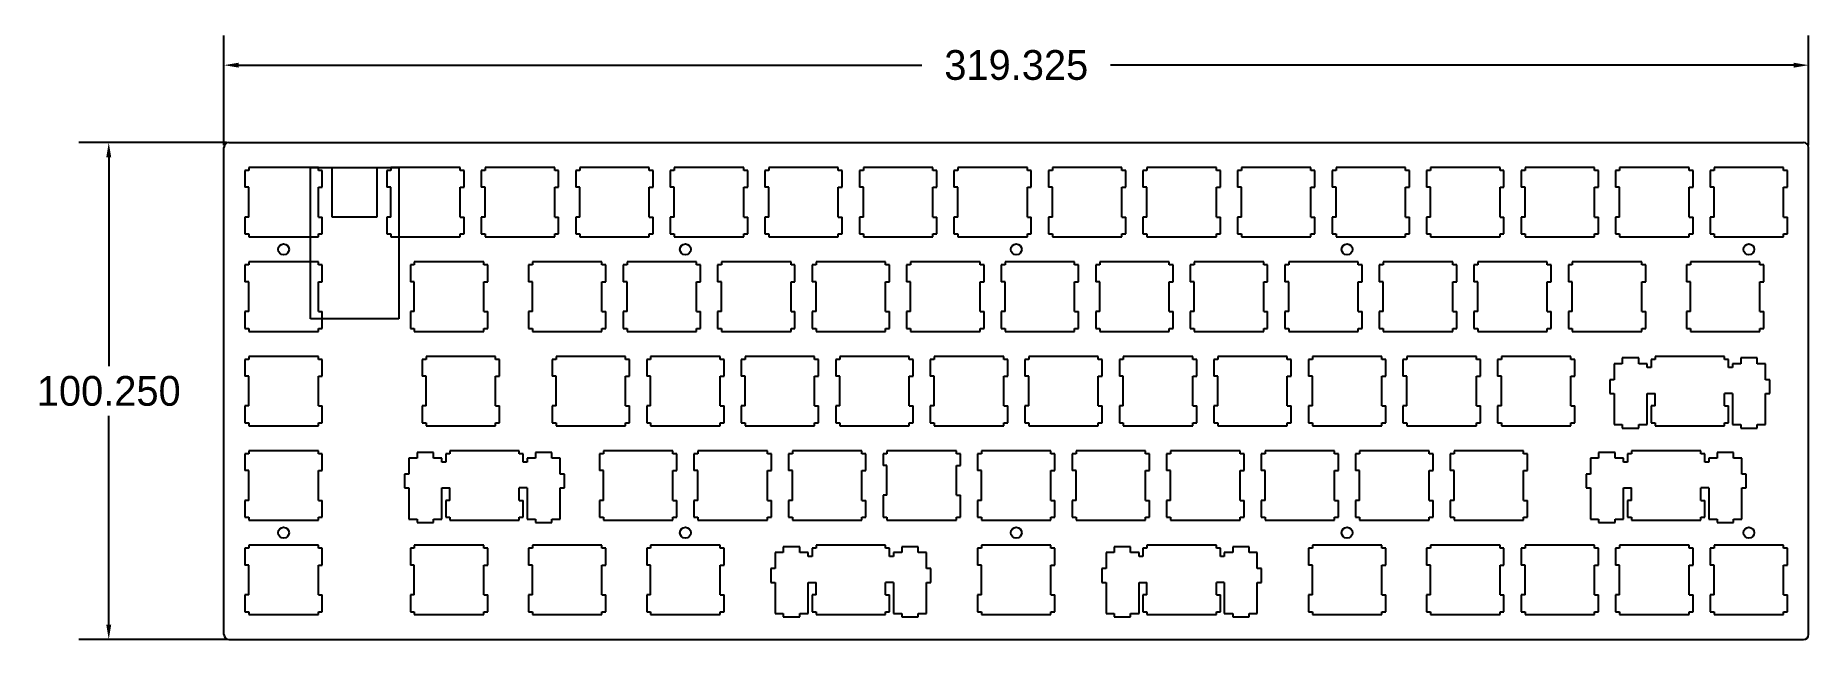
# Model space of a CAD drawing. Header units: inches. Extents: x 24 to 381, y 153 to 275.
import ezdxf

# ---------------------------------------------------------------- set-up
doc = ezdxf.new("R2010")
doc.units = ezdxf.units.IN
doc.header["$MEASUREMENT"] = 0
doc.header["$PDSIZE"] = -1
doc.layers.add('1', color=3, linetype='Continuous')
doc.dimstyles.new('Metric', dxfattribs={"dimtxt": 6, "dimasz": 3, "dimexe": 6, "dimexo": 0.5, "dimgap": 2, "dimtad": 0, "dimtih": 1, "dimtoh": 1, "dimdec": 3, "dimzin": 0, "dimdsep": 46, "dimtxsty": 'Standard', "dimcen": 0.09, "dimazin": 0, "dimtfac": 1, "dimtdec": 3, "dimtofl": 0, "dimtmove": 0, "dimatfit": 3, "dimfxl": 1, "dimtolj": 1, "dimtzin": 0, "dimarcsym": 0})

msp = doc.modelspace()

# ---------------------------------------------------------------- blocks, each defined once
blk = doc.blocks.new('*D26')
at = {"color": 0, "lineweight": -2, "transparency": 16777216}
for p, q in [((61.66, 252.47), (61.66, 274.59)), ((380.99, 252.47), (380.99, 274.59)), ((64.66, 268.59), (202.33, 268.59)), ((377.99, 268.59), (240.33, 268.59))]:
    blk.add_line(p, q, dxfattribs=at)
at = {"color": 0, "transparency": 16777216}
for points in [[(64.66, 269.09), (64.66, 268.09), (61.66, 268.59)], [(377.99, 269.09), (377.99, 268.09), (380.99, 268.59)]]:
    blk.add_solid(points, dxfattribs=at)
at = {"layer": 'Defpoints', "color": 0, "transparency": 16777216}
for p in [(380.99, 268.59), (61.66, 251.97), (380.99, 251.97)]:
    blk.add_point(p, dxfattribs=at)
at = {"color": 0, "transparency": 16777216, "insert": (221.33, 268.59), "char_height": 6, "attachment_point": 5}
blk.add_mtext('\\A1;319.325', dxfattribs=at)
blk = doc.blocks.new('*D27')
at = {"color": 0, "lineweight": -2, "transparency": 16777216}
for p, q in [((62.16, 252.97), (32.45, 252.97)), ((38.45, 249.97), (38.45, 207.85)), ((38.45, 155.72), (38.45, 197.85)), ((62.16, 152.72), (32.45, 152.72))]:
    blk.add_line(p, q, dxfattribs=at)
at = {"color": 0, "transparency": 16777216}
for points in [[(37.95, 249.97), (38.95, 249.97), (38.45, 252.97)], [(37.95, 155.72), (38.95, 155.72), (38.45, 152.72)]]:
    blk.add_solid(points, dxfattribs=at)
at = {"layer": 'Defpoints', "color": 0, "transparency": 16777216}
for p in [(62.66, 252.97), (38.45, 152.72), (62.66, 152.72)]:
    blk.add_point(p, dxfattribs=at)
at = {"color": 0, "transparency": 16777216, "insert": (38.45, 202.85), "char_height": 6, "attachment_point": 5}
blk.add_mtext('\\A1;100.250', dxfattribs=at)

# ---------------------------------------------------------------- dimensions: what is measured, and where the dimension line sits
dim = msp.add_linear_dim(base=(380.9885, 268.5905), p1=(61.6635, 251.9736), p2=(380.9885, 251.9736), dimstyle='Metric')
dim.commit()
dim.dimension.update_dxf_attribs({"geometry": '*D26', "text_midpoint": (221.326, 268.5905)})
dim = msp.add_linear_dim(base=(38.4469, 152.7236), p1=(62.6635, 252.9736), p2=(62.6635, 152.7236), angle=90, dimstyle='Metric')
dim.commit()
dim.dimension.update_dxf_attribs({"geometry": '*D27', "text_midpoint": (38.4469, 202.8486)})

# ---------------------------------------------------------------- linework, layer by layer
at = {"color": 0}
for p, q in [((61.6635, 153.7236), (61.6635, 251.9736)), ((62.6635, 252.9736), (379.9885, 252.9736)), ((380.9885, 153.7236), (380.9885, 251.9736)), ((66.6885, 247.3486), (65.8885, 247.3486)), ((65.8885, 247.3486), (65.8885, 243.9486)), ((66.6885, 247.9486), (66.6885, 247.3486)), ((80.6885, 247.9486), (66.6885, 247.9486)), ((80.6885, 247.3486), (80.6885, 247.9486)), ((81.4885, 247.3486), (80.6885, 247.3486)), ((81.4885, 243.9486), (81.4885, 247.3486)), ((94.4635, 247.3486), (94.4635, 243.9486)), ((95.2635, 247.3486), (94.4635, 247.3486)), ((95.2635, 247.9486), (95.2635, 247.3486)), ((109.2635, 247.9486), (95.2635, 247.9486)), ((109.2635, 247.3486), (109.2635, 247.9486)), ((110.0635, 247.3486), (109.2635, 247.3486)), ((110.0635, 243.9486), (110.0635, 247.3486)), ((114.3135, 247.3486), (113.5135, 247.3486)), ((113.5135, 247.3486), (113.5135, 243.9486)), ((128.3135, 247.9486), (114.3135, 247.9486)), ((114.3135, 247.9486), (114.3135, 247.3486)), ((128.3135, 247.3486), (128.3135, 247.9486)), ((129.1135, 247.3486), (128.3135, 247.3486)), ((129.1135, 243.9486), (129.1135, 247.3486)), ((132.5635, 247.3486), (132.5635, 243.9486)), ((133.3635, 247.3486), (132.5635, 247.3486)), ((133.3635, 247.9486), (133.3635, 247.3486)), ((147.3635, 247.9486), (133.3635, 247.9486)), ((147.3635, 247.3486), (147.3635, 247.9486)), ((148.1635, 247.3486), (147.3635, 247.3486)), ((148.1635, 243.9486), (148.1635, 247.3486)), ((151.6135, 247.3486), (151.6135, 243.9486)), ((152.4135, 247.3486), (151.6135, 247.3486)), ((152.4135, 247.9486), (152.4135, 247.3486)), ((166.4135, 247.9486), (152.4135, 247.9486)), ((166.4135, 247.3486), (166.4135, 247.9486)), ((167.2135, 247.3486), (166.4135, 247.3486)), ((167.2135, 243.9486), (167.2135, 247.3486)), ((170.6635, 247.3486), (170.6635, 243.9486)), ((171.4635, 247.3486), (170.6635, 247.3486)), ((171.4635, 247.9486), (171.4635, 247.3486)), ((185.4635, 247.9486), (171.4635, 247.9486)), ((185.4635, 247.3486), (185.4635, 247.9486)), ((186.2635, 247.3486), (185.4635, 247.3486)), ((186.2635, 243.9486), (186.2635, 247.3486)), ((190.5135, 247.3486), (189.7135, 247.3486)), ((189.7135, 247.3486), (189.7135, 243.9486)), ((204.5135, 247.9486), (190.5135, 247.9486)), ((190.5135, 247.9486), (190.5135, 247.3486)), ((204.5135, 247.3486), (204.5135, 247.9486)), ((205.3135, 247.3486), (204.5135, 247.3486)), ((205.3135, 243.9486), (205.3135, 247.3486)), ((209.5635, 247.3486), (208.7635, 247.3486)), ((208.7635, 247.3486), (208.7635, 243.9486)), ((223.5635, 247.9486), (209.5635, 247.9486)), ((209.5635, 247.9486), (209.5635, 247.3486)), ((223.5635, 247.3486), (223.5635, 247.9486)), ((224.3635, 247.3486), (223.5635, 247.3486)), ((224.3635, 243.9486), (224.3635, 247.3486)), ((227.8135, 247.3486), (227.8135, 243.9486)), ((228.6135, 247.3486), (227.8135, 247.3486)), ((228.6135, 247.9486), (228.6135, 247.3486)), ((242.6135, 247.9486), (228.6135, 247.9486)), ((242.6135, 247.3486), (242.6135, 247.9486)), ((243.4135, 247.3486), (242.6135, 247.3486)), ((243.4135, 243.9486), (243.4135, 247.3486)), ((246.8635, 247.3486), (246.8635, 243.9486)), ((247.6635, 247.3486), (246.8635, 247.3486)), ((261.6635, 247.9486), (247.6635, 247.9486)), ((247.6635, 247.9486), (247.6635, 247.3486)), ((261.6635, 247.3486), (261.6635, 247.9486)), ((262.4635, 247.3486), (261.6635, 247.3486)), ((262.4635, 243.9486), (262.4635, 247.3486)), ((265.9135, 247.3486), (265.9135, 243.9486)), ((266.7135, 247.3486), (265.9135, 247.3486)), ((266.7135, 247.9486), (266.7135, 247.3486)), ((280.7135, 247.9486), (266.7135, 247.9486)), ((280.7135, 247.3486), (280.7135, 247.9486)), ((281.5135, 247.3486), (280.7135, 247.3486)), ((281.5135, 243.9486), (281.5135, 247.3486)), ((284.9635, 247.3486), (284.9635, 243.9486)), ((285.7635, 247.3486), (284.9635, 247.3486)), ((285.7635, 247.9486), (285.7635, 247.3486)), ((299.7635, 247.9486), (285.7635, 247.9486)), ((299.7635, 247.3486), (299.7635, 247.9486)), ((300.5635, 247.3486), (299.7635, 247.3486)), ((300.5635, 243.9486), (300.5635, 247.3486)), ((304.8135, 247.3486), (304.0135, 247.3486)), ((304.0135, 247.3486), (304.0135, 243.9486)), ((318.8135, 247.9486), (304.8135, 247.9486)), ((304.8135, 247.9486), (304.8135, 247.3486)), ((318.8135, 247.3486), (318.8135, 247.9486)), ((319.6135, 247.3486), (318.8135, 247.3486)), ((319.6135, 243.9486), (319.6135, 247.3486)), ((323.8635, 247.3486), (323.0635, 247.3486)), ((323.0635, 247.3486), (323.0635, 243.9486)), ((337.8635, 247.9486), (323.8635, 247.9486)), ((323.8635, 247.9486), (323.8635, 247.3486)), ((337.8635, 247.3486), (337.8635, 247.9486)), ((338.6635, 247.3486), (337.8635, 247.3486)), ((338.6635, 243.9486), (338.6635, 247.3486)), ((342.9135, 247.3486), (342.1135, 247.3486)), ((342.1135, 247.3486), (342.1135, 243.9486)), ((356.9135, 247.9486), (342.9135, 247.9486)), ((342.9135, 247.9486), (342.9135, 247.3486)), ((356.9135, 247.3486), (356.9135, 247.9486)), ((357.7135, 247.3486), (356.9135, 247.3486)), ((357.7135, 243.9486), (357.7135, 247.3486)), ((361.1635, 247.3486), (361.1635, 243.9486)), ((361.9635, 247.3486), (361.1635, 247.3486)), ((361.9635, 247.9486), (361.9635, 247.3486)), ((375.9635, 247.9486), (361.9635, 247.9486)), ((375.9635, 247.3486), (375.9635, 247.9486)), ((376.7635, 247.3486), (375.9635, 247.3486)), ((376.7635, 243.9486), (376.7635, 247.3486)), ((65.8885, 237.9486), (65.8885, 234.5486)), ((81.4885, 234.5486), (81.4885, 237.9486)), ((94.4635, 237.9486), (94.4635, 234.5486)), ((110.0635, 234.5486), (110.0635, 237.9486)), ((113.5135, 237.9486), (113.5135, 234.5486)), ((129.1135, 234.5486), (129.1135, 237.9486)), ((132.5635, 237.9486), (132.5635, 234.5486)), ((148.1635, 234.5486), (148.1635, 237.9486)), ((151.6135, 237.9486), (151.6135, 234.5486)), ((167.2135, 234.5486), (167.2135, 237.9486)), ((170.6635, 237.9486), (170.6635, 234.5486)), ((186.2635, 234.5486), (186.2635, 237.9486)), ((189.7135, 237.9486), (189.7135, 234.5486)), ((205.3135, 234.5486), (205.3135, 237.9486)), ((208.7635, 237.9486), (208.7635, 234.5486)), ((224.3635, 234.5486), (224.3635, 237.9486)), ((227.8135, 237.9486), (227.8135, 234.5486)), ((243.4135, 234.5486), (243.4135, 237.9486)), ((246.8635, 237.9486), (246.8635, 234.5486)), ((262.4635, 234.5486), (262.4635, 237.9486)), ((265.9135, 237.9486), (265.9135, 234.5486)), ((281.5135, 234.5486), (281.5135, 237.9486)), ((284.9635, 237.9486), (284.9635, 234.5486)), ((300.5635, 234.5486), (300.5635, 237.9486)), ((304.0135, 237.9486), (304.0135, 234.5486)), ((319.6135, 234.5486), (319.6135, 237.9486)), ((323.0635, 237.9486), (323.0635, 234.5486)), ((338.6635, 234.5486), (338.6635, 237.9486)), ((342.1135, 237.9486), (342.1135, 234.5486)), ((357.7135, 234.5486), (357.7135, 237.9486)), ((361.1635, 237.9486), (361.1635, 234.5486)), ((376.7635, 234.5486), (376.7635, 237.9486)), ((65.8885, 234.5486), (66.6885, 234.5486)), ((66.6885, 234.5486), (66.6885, 233.9486)), ((66.6885, 233.9486), (80.6885, 233.9486)), ((80.6885, 233.9486), (80.6885, 234.5486)), ((80.6885, 234.5486), (81.4885, 234.5486)), ((94.4635, 234.5486), (95.2635, 234.5486)), ((95.2635, 234.5486), (95.2635, 233.9486)), ((95.2635, 233.9486), (109.2635, 233.9486)), ((109.2635, 233.9486), (109.2635, 234.5486)), ((109.2635, 234.5486), (110.0635, 234.5486)), ((113.5135, 234.5486), (114.3135, 234.5486)), ((114.3135, 234.5486), (114.3135, 233.9486)), ((114.3135, 233.9486), (128.3135, 233.9486)), ((128.3135, 234.5486), (129.1135, 234.5486)), ((128.3135, 233.9486), (128.3135, 234.5486)), ((132.5635, 234.5486), (133.3635, 234.5486)), ((133.3635, 234.5486), (133.3635, 233.9486)), ((133.3635, 233.9486), (147.3635, 233.9486)), ((147.3635, 233.9486), (147.3635, 234.5486)), ((147.3635, 234.5486), (148.1635, 234.5486)), ((151.6135, 234.5486), (152.4135, 234.5486)), ((152.4135, 234.5486), (152.4135, 233.9486)), ((152.4135, 233.9486), (166.4135, 233.9486)), ((166.4135, 233.9486), (166.4135, 234.5486)), ((166.4135, 234.5486), (167.2135, 234.5486)), ((170.6635, 234.5486), (171.4635, 234.5486)), ((171.4635, 234.5486), (171.4635, 233.9486)), ((171.4635, 233.9486), (185.4635, 233.9486)), ((185.4635, 233.9486), (185.4635, 234.5486)), ((185.4635, 234.5486), (186.2635, 234.5486)), ((189.7135, 234.5486), (190.5135, 234.5486)), ((190.5135, 234.5486), (190.5135, 233.9486)), ((190.5135, 233.9486), (204.5135, 233.9486)), ((204.5135, 234.5486), (205.3135, 234.5486)), ((204.5135, 233.9486), (204.5135, 234.5486)), ((208.7635, 234.5486), (209.5635, 234.5486)), ((209.5635, 234.5486), (209.5635, 233.9486)), ((209.5635, 233.9486), (223.5635, 233.9486)), ((223.5635, 234.5486), (224.3635, 234.5486)), ((223.5635, 233.9486), (223.5635, 234.5486)), ((227.8135, 234.5486), (228.6135, 234.5486)), ((228.6135, 234.5486), (228.6135, 233.9486)), ((228.6135, 233.9486), (242.6135, 233.9486)), ((242.6135, 233.9486), (242.6135, 234.5486)), ((242.6135, 234.5486), (243.4135, 234.5486)), ((246.8635, 234.5486), (247.6635, 234.5486)), ((247.6635, 234.5486), (247.6635, 233.9486)), ((247.6635, 233.9486), (261.6635, 233.9486)), ((261.6635, 233.9486), (261.6635, 234.5486)), ((261.6635, 234.5486), (262.4635, 234.5486)), ((265.9135, 234.5486), (266.7135, 234.5486)), ((266.7135, 234.5486), (266.7135, 233.9486)), ((266.7135, 233.9486), (280.7135, 233.9486)), ((280.7135, 233.9486), (280.7135, 234.5486)), ((280.7135, 234.5486), (281.5135, 234.5486)), ((284.9635, 234.5486), (285.7635, 234.5486)), ((285.7635, 234.5486), (285.7635, 233.9486)), ((285.7635, 233.9486), (299.7635, 233.9486)), ((299.7635, 233.9486), (299.7635, 234.5486)), ((299.7635, 234.5486), (300.5635, 234.5486)), ((304.0135, 234.5486), (304.8135, 234.5486)), ((304.8135, 234.5486), (304.8135, 233.9486)), ((304.8135, 233.9486), (318.8135, 233.9486)), ((318.8135, 234.5486), (319.6135, 234.5486)), ((318.8135, 233.9486), (318.8135, 234.5486)), ((323.0635, 234.5486), (323.8635, 234.5486)), ((323.8635, 234.5486), (323.8635, 233.9486)), ((323.8635, 233.9486), (337.8635, 233.9486)), ((337.8635, 234.5486), (338.6635, 234.5486)), ((337.8635, 233.9486), (337.8635, 234.5486)), ((342.1135, 234.5486), (342.9135, 234.5486)), ((342.9135, 234.5486), (342.9135, 233.9486)), ((342.9135, 233.9486), (356.9135, 233.9486)), ((356.9135, 234.5486), (357.7135, 234.5486)), ((356.9135, 233.9486), (356.9135, 234.5486)), ((361.1635, 234.5486), (361.9635, 234.5486)), ((361.9635, 234.5486), (361.9635, 233.9486)), ((361.9635, 233.9486), (375.9635, 233.9486)), ((375.9635, 233.9486), (375.9635, 234.5486)), ((375.9635, 234.5486), (376.7635, 234.5486)), ((66.6885, 228.8986), (66.6885, 228.2986)), ((80.6885, 228.8986), (66.6885, 228.8986)), ((80.6885, 228.2986), (80.6885, 228.8986)), ((100.026, 228.8986), (100.026, 228.2986)), ((114.026, 228.8986), (100.026, 228.8986)), ((114.026, 228.2986), (114.026, 228.8986)), ((123.8385, 228.8986), (123.8385, 228.2986)), ((137.8385, 228.8986), (123.8385, 228.8986)), ((137.8385, 228.2986), (137.8385, 228.8986)), ((142.8885, 228.8986), (142.8885, 228.2986)), ((156.8885, 228.8986), (142.8885, 228.8986)), ((156.8885, 228.2986), (156.8885, 228.8986)), ((161.9385, 228.8986), (161.9385, 228.2986)), ((175.9385, 228.8986), (161.9385, 228.8986)), ((175.9385, 228.2986), (175.9385, 228.8986)), ((194.9885, 228.8986), (180.9885, 228.8986)), ((180.9885, 228.8986), (180.9885, 228.2986)), ((194.9885, 228.2986), (194.9885, 228.8986)), ((214.0385, 228.8986), (200.0385, 228.8986)), ((200.0385, 228.8986), (200.0385, 228.2986)), ((214.0385, 228.2986), (214.0385, 228.8986)), ((219.0885, 228.8986), (219.0885, 228.2986)), ((233.0885, 228.8986), (219.0885, 228.8986)), ((233.0885, 228.2986), (233.0885, 228.8986)), ((238.1385, 228.8986), (238.1385, 228.2986)), ((252.1385, 228.8986), (238.1385, 228.8986)), ((252.1385, 228.2986), (252.1385, 228.8986)), ((271.1885, 228.8986), (257.1885, 228.8986)), ((257.1885, 228.8986), (257.1885, 228.2986)), ((271.1885, 228.2986), (271.1885, 228.8986)), ((290.2385, 228.8986), (276.2385, 228.8986)), ((276.2385, 228.8986), (276.2385, 228.2986)), ((290.2385, 228.2986), (290.2385, 228.8986)), ((309.2885, 228.8986), (295.2885, 228.8986)), ((295.2885, 228.8986), (295.2885, 228.2986)), ((309.2885, 228.2986), (309.2885, 228.8986)), ((328.3385, 228.8986), (314.3385, 228.8986)), ((314.3385, 228.8986), (314.3385, 228.2986)), ((328.3385, 228.2986), (328.3385, 228.8986)), ((333.3885, 228.8986), (333.3885, 228.2986)), ((347.3885, 228.8986), (333.3885, 228.8986)), ((347.3885, 228.2986), (347.3885, 228.8986)), ((357.201, 228.8986), (357.201, 228.2986)), ((371.201, 228.8986), (357.201, 228.8986)), ((371.201, 228.2986), (371.201, 228.8986)), ((66.6885, 228.2986), (65.8885, 228.2986)), ((65.8885, 228.2986), (65.8885, 224.8986)), ((81.4885, 228.2986), (80.6885, 228.2986)), ((81.4885, 224.8986), (81.4885, 228.2986)), ((99.226, 228.2986), (99.226, 224.8986)), ((100.026, 228.2986), (99.226, 228.2986)), ((114.826, 228.2986), (114.026, 228.2986)), ((114.826, 224.8986), (114.826, 228.2986)), ((123.0385, 228.2986), (123.0385, 224.8986)), ((123.8385, 228.2986), (123.0385, 228.2986)), ((138.6385, 228.2986), (137.8385, 228.2986)), ((138.6385, 224.8986), (138.6385, 228.2986)), ((142.0885, 228.2986), (142.0885, 224.8986)), ((142.8885, 228.2986), (142.0885, 228.2986)), ((157.6885, 228.2986), (156.8885, 228.2986)), ((157.6885, 224.8986), (157.6885, 228.2986)), ((161.9385, 228.2986), (161.1385, 228.2986)), ((161.1385, 228.2986), (161.1385, 224.8986)), ((176.7385, 228.2986), (175.9385, 228.2986)), ((176.7385, 224.8986), (176.7385, 228.2986)), ((180.9885, 228.2986), (180.1885, 228.2986)), ((180.1885, 228.2986), (180.1885, 224.8986)), ((195.7885, 228.2986), (194.9885, 228.2986)), ((195.7885, 224.8986), (195.7885, 228.2986)), ((199.2385, 228.2986), (199.2385, 224.8986)), ((200.0385, 228.2986), (199.2385, 228.2986)), ((214.8385, 228.2986), (214.0385, 228.2986)), ((214.8385, 224.8986), (214.8385, 228.2986)), ((218.2885, 228.2986), (218.2885, 224.8986)), ((219.0885, 228.2986), (218.2885, 228.2986)), ((233.8885, 228.2986), (233.0885, 228.2986)), ((233.8885, 224.8986), (233.8885, 228.2986)), ((237.3385, 228.2986), (237.3385, 224.8986)), ((238.1385, 228.2986), (237.3385, 228.2986)), ((252.9385, 228.2986), (252.1385, 228.2986)), ((252.9385, 224.8986), (252.9385, 228.2986)), ((257.1885, 228.2986), (256.3885, 228.2986)), ((256.3885, 228.2986), (256.3885, 224.8986)), ((271.9885, 228.2986), (271.1885, 228.2986)), ((271.9885, 224.8986), (271.9885, 228.2986)), ((276.2385, 228.2986), (275.4385, 228.2986)), ((275.4385, 228.2986), (275.4385, 224.8986)), ((291.0385, 228.2986), (290.2385, 228.2986)), ((291.0385, 224.8986), (291.0385, 228.2986)), ((295.2885, 228.2986), (294.4885, 228.2986)), ((294.4885, 228.2986), (294.4885, 224.8986)), ((310.0885, 228.2986), (309.2885, 228.2986)), ((310.0885, 224.8986), (310.0885, 228.2986)), ((314.3385, 228.2986), (313.5385, 228.2986)), ((313.5385, 228.2986), (313.5385, 224.8986)), ((329.1385, 228.2986), (328.3385, 228.2986)), ((329.1385, 224.8986), (329.1385, 228.2986)), ((332.5885, 228.2986), (332.5885, 224.8986)), ((333.3885, 228.2986), (332.5885, 228.2986)), ((348.1885, 228.2986), (347.3885, 228.2986)), ((348.1885, 224.8986), (348.1885, 228.2986)), ((356.401, 228.2986), (356.401, 224.8986)), ((357.201, 228.2986), (356.401, 228.2986)), ((372.001, 228.2986), (371.201, 228.2986)), ((372.001, 224.8986), (372.001, 228.2986)), ((65.8885, 218.8986), (65.8885, 215.4986)), ((81.4885, 215.4986), (81.4885, 218.8986)), ((99.226, 218.8986), (99.226, 215.4986)), ((114.826, 215.4986), (114.826, 218.8986)), ((123.0385, 218.8986), (123.0385, 215.4986)), ((138.6385, 215.4986), (138.6385, 218.8986)), ((142.0885, 218.8986), (142.0885, 215.4986)), ((157.6885, 215.4986), (157.6885, 218.8986)), ((161.1385, 218.8986), (161.1385, 215.4986)), ((176.7385, 215.4986), (176.7385, 218.8986)), ((180.1885, 218.8986), (180.1885, 215.4986)), ((195.7885, 215.4986), (195.7885, 218.8986)), ((199.2385, 218.8986), (199.2385, 215.4986)), ((214.8385, 215.4986), (214.8385, 218.8986)), ((218.2885, 218.8986), (218.2885, 215.4986)), ((233.8885, 215.4986), (233.8885, 218.8986)), ((237.3385, 218.8986), (237.3385, 215.4986)), ((252.9385, 215.4986), (252.9385, 218.8986)), ((256.3885, 218.8986), (256.3885, 215.4986)), ((271.9885, 215.4986), (271.9885, 218.8986)), ((275.4385, 218.8986), (275.4385, 215.4986)), ((291.0385, 215.4986), (291.0385, 218.8986)), ((294.4885, 218.8986), (294.4885, 215.4986)), ((310.0885, 215.4986), (310.0885, 218.8986)), ((313.5385, 218.8986), (313.5385, 215.4986)), ((329.1385, 215.4986), (329.1385, 218.8986)), ((332.5885, 218.8986), (332.5885, 215.4986)), ((348.1885, 215.4986), (348.1885, 218.8986)), ((356.401, 218.8986), (356.401, 215.4986)), ((372.001, 215.4986), (372.001, 218.8986)), ((65.8885, 215.4986), (66.6885, 215.4986)), ((66.6885, 215.4986), (66.6885, 214.8986)), ((66.6885, 214.8986), (80.6885, 214.8986)), ((80.6885, 215.4986), (81.4885, 215.4986)), ((80.6885, 214.8986), (80.6885, 215.4986)), ((99.226, 215.4986), (100.026, 215.4986)), ((100.026, 215.4986), (100.026, 214.8986)), ((100.026, 214.8986), (114.026, 214.8986)), ((114.026, 214.8986), (114.026, 215.4986)), ((114.026, 215.4986), (114.826, 215.4986)), ((123.0385, 215.4986), (123.8385, 215.4986)), ((123.8385, 215.4986), (123.8385, 214.8986)), ((123.8385, 214.8986), (137.8385, 214.8986)), ((137.8385, 214.8986), (137.8385, 215.4986)), ((137.8385, 215.4986), (138.6385, 215.4986)), ((142.0885, 215.4986), (142.8885, 215.4986)), ((142.8885, 215.4986), (142.8885, 214.8986)), ((142.8885, 214.8986), (156.8885, 214.8986)), ((156.8885, 214.8986), (156.8885, 215.4986)), ((156.8885, 215.4986), (157.6885, 215.4986)), ((161.1385, 215.4986), (161.9385, 215.4986)), ((161.9385, 215.4986), (161.9385, 214.8986)), ((161.9385, 214.8986), (175.9385, 214.8986)), ((175.9385, 214.8986), (175.9385, 215.4986)), ((175.9385, 215.4986), (176.7385, 215.4986)), ((180.1885, 215.4986), (180.9885, 215.4986)), ((180.9885, 215.4986), (180.9885, 214.8986)), ((180.9885, 214.8986), (194.9885, 214.8986)), ((194.9885, 215.4986), (195.7885, 215.4986)), ((194.9885, 214.8986), (194.9885, 215.4986)), ((199.2385, 215.4986), (200.0385, 215.4986)), ((200.0385, 215.4986), (200.0385, 214.8986)), ((200.0385, 214.8986), (214.0385, 214.8986)), ((214.0385, 214.8986), (214.0385, 215.4986)), ((214.0385, 215.4986), (214.8385, 215.4986)), ((218.2885, 215.4986), (219.0885, 215.4986)), ((219.0885, 215.4986), (219.0885, 214.8986)), ((219.0885, 214.8986), (233.0885, 214.8986)), ((233.0885, 214.8986), (233.0885, 215.4986)), ((233.0885, 215.4986), (233.8885, 215.4986)), ((237.3385, 215.4986), (238.1385, 215.4986)), ((238.1385, 215.4986), (238.1385, 214.8986)), ((238.1385, 214.8986), (252.1385, 214.8986)), ((252.1385, 214.8986), (252.1385, 215.4986)), ((252.1385, 215.4986), (252.9385, 215.4986)), ((256.3885, 215.4986), (257.1885, 215.4986)), ((257.1885, 215.4986), (257.1885, 214.8986)), ((257.1885, 214.8986), (271.1885, 214.8986)), ((271.1885, 215.4986), (271.9885, 215.4986)), ((271.1885, 214.8986), (271.1885, 215.4986)), ((275.4385, 215.4986), (276.2385, 215.4986)), ((276.2385, 215.4986), (276.2385, 214.8986)), ((276.2385, 214.8986), (290.2385, 214.8986)), ((290.2385, 215.4986), (291.0385, 215.4986)), ((290.2385, 214.8986), (290.2385, 215.4986)), ((294.4885, 215.4986), (295.2885, 215.4986)), ((295.2885, 215.4986), (295.2885, 214.8986)), ((295.2885, 214.8986), (309.2885, 214.8986)), ((309.2885, 215.4986), (310.0885, 215.4986)), ((309.2885, 214.8986), (309.2885, 215.4986)), ((313.5385, 215.4986), (314.3385, 215.4986)), ((314.3385, 215.4986), (314.3385, 214.8986)), ((314.3385, 214.8986), (328.3385, 214.8986)), ((328.3385, 215.4986), (329.1385, 215.4986)), ((328.3385, 214.8986), (328.3385, 215.4986)), ((332.5885, 215.4986), (333.3885, 215.4986)), ((333.3885, 215.4986), (333.3885, 214.8986)), ((333.3885, 214.8986), (347.3885, 214.8986)), ((347.3885, 214.8986), (347.3885, 215.4986)), ((347.3885, 215.4986), (348.1885, 215.4986)), ((356.401, 215.4986), (357.201, 215.4986)), ((357.201, 215.4986), (357.201, 214.8986)), ((357.201, 214.8986), (371.201, 214.8986)), ((371.201, 214.8986), (371.201, 215.4986)), ((371.201, 215.4986), (372.001, 215.4986)), ((66.6885, 209.2486), (65.8885, 209.2486)), ((65.8885, 209.2486), (65.8885, 205.8486)), ((80.6885, 209.8486), (66.6885, 209.8486)), ((66.6885, 209.8486), (66.6885, 209.2486)), ((80.6885, 209.2486), (80.6885, 209.8486)), ((81.4885, 209.2486), (80.6885, 209.2486)), ((81.4885, 205.8486), (81.4885, 209.2486)), ((101.6072, 209.2486), (101.6072, 205.8486)), ((102.4072, 209.2486), (101.6072, 209.2486)), ((116.4072, 209.8486), (102.4072, 209.8486)), ((102.4072, 209.8486), (102.4072, 209.2486)), ((116.4072, 209.2486), (116.4072, 209.8486)), ((117.2072, 209.2486), (116.4072, 209.2486)), ((117.2072, 205.8486), (117.2072, 209.2486)), ((127.801, 209.2486), (127.801, 205.8486)), ((128.601, 209.2486), (127.801, 209.2486)), ((128.601, 209.8486), (128.601, 209.2486)), ((142.601, 209.8486), (128.601, 209.8486)), ((142.601, 209.2486), (142.601, 209.8486)), ((143.401, 209.2486), (142.601, 209.2486)), ((143.401, 205.8486), (143.401, 209.2486)), ((147.651, 209.2486), (146.851, 209.2486)), ((146.851, 209.2486), (146.851, 205.8486)), ((147.651, 209.8486), (147.651, 209.2486)), ((161.651, 209.8486), (147.651, 209.8486)), ((161.651, 209.2486), (161.651, 209.8486)), ((162.451, 209.2486), (161.651, 209.2486)), ((162.451, 205.8486), (162.451, 209.2486)), ((165.901, 209.2486), (165.901, 205.8486)), ((166.701, 209.2486), (165.901, 209.2486)), ((166.701, 209.8486), (166.701, 209.2486)), ((180.701, 209.8486), (166.701, 209.8486)), ((180.701, 209.2486), (180.701, 209.8486)), ((181.501, 209.2486), (180.701, 209.2486)), ((181.501, 205.8486), (181.501, 209.2486)), ((185.751, 209.2486), (184.951, 209.2486)), ((184.951, 209.2486), (184.951, 205.8486)), ((199.751, 209.8486), (185.751, 209.8486)), ((185.751, 209.8486), (185.751, 209.2486)), ((199.751, 209.2486), (199.751, 209.8486)), ((200.551, 209.2486), (199.751, 209.2486)), ((200.551, 205.8486), (200.551, 209.2486)), ((204.001, 209.2486), (204.001, 205.8486)), ((204.801, 209.2486), (204.001, 209.2486)), ((218.801, 209.8486), (204.801, 209.8486)), ((204.801, 209.8486), (204.801, 209.2486)), ((218.801, 209.2486), (218.801, 209.8486)), ((219.601, 209.2486), (218.801, 209.2486)), ((219.601, 205.8486), (219.601, 209.2486)), ((223.851, 209.2486), (223.051, 209.2486)), ((223.051, 209.2486), (223.051, 205.8486)), ((223.851, 209.8486), (223.851, 209.2486)), ((237.851, 209.8486), (223.851, 209.8486)), ((237.851, 209.2486), (237.851, 209.8486)), ((238.651, 209.2486), (237.851, 209.2486)), ((238.651, 205.8486), (238.651, 209.2486)), ((242.901, 209.2486), (242.101, 209.2486)), ((242.101, 209.2486), (242.101, 205.8486)), ((256.901, 209.8486), (242.901, 209.8486)), ((242.901, 209.8486), (242.901, 209.2486)), ((256.901, 209.2486), (256.901, 209.8486)), ((257.701, 209.2486), (256.901, 209.2486)), ((257.701, 205.8486), (257.701, 209.2486)), ((261.151, 209.2486), (261.151, 205.8486)), ((261.951, 209.2486), (261.151, 209.2486)), ((261.951, 209.8486), (261.951, 209.2486)), ((275.951, 209.8486), (261.951, 209.8486)), ((275.951, 209.2486), (275.951, 209.8486)), ((276.751, 209.2486), (275.951, 209.2486)), ((276.751, 205.8486), (276.751, 209.2486)), ((281.001, 209.2486), (280.201, 209.2486)), ((280.201, 209.2486), (280.201, 205.8486)), ((295.001, 209.8486), (281.001, 209.8486)), ((281.001, 209.8486), (281.001, 209.2486)), ((295.001, 209.2486), (295.001, 209.8486)), ((295.801, 209.2486), (295.001, 209.2486)), ((295.801, 205.8486), (295.801, 209.2486)), ((300.051, 209.2486), (299.251, 209.2486)), ((299.251, 209.2486), (299.251, 205.8486)), ((314.051, 209.8486), (300.051, 209.8486)), ((300.051, 209.8486), (300.051, 209.2486)), ((314.051, 209.2486), (314.051, 209.8486)), ((314.851, 209.2486), (314.051, 209.2486)), ((314.851, 205.8486), (314.851, 209.2486)), ((318.301, 209.2486), (318.301, 205.8486)), ((319.101, 209.2486), (318.301, 209.2486)), ((319.101, 209.8486), (319.101, 209.2486)), ((333.101, 209.8486), (319.101, 209.8486)), ((333.101, 209.2486), (333.101, 209.8486)), ((333.901, 209.2486), (333.101, 209.2486)), ((333.901, 205.8486), (333.901, 209.2486)), ((341.8322, 208.3786), (341.8322, 205.1486)), ((343.4572, 208.3786), (341.8322, 208.3786)), ((343.4572, 209.5286), (343.4572, 208.3786)), ((346.7572, 209.5286), (343.4572, 209.5286)), ((346.7572, 208.3786), (346.7572, 209.5286)), ((348.4822, 208.3786), (346.7572, 208.3786)), ((348.4822, 207.5786), (348.4822, 208.3786)), ((349.2572, 207.5786), (348.4822, 207.5786)), ((349.2572, 209.2486), (349.2572, 207.5786)), ((350.0572, 209.2486), (349.2572, 209.2486)), ((364.0572, 209.8486), (350.0572, 209.8486)), ((350.0572, 209.8486), (350.0572, 209.2486)), ((364.0572, 209.2486), (364.0572, 209.8486)), ((364.8572, 209.2486), (364.0572, 209.2486)), ((364.8572, 207.5786), (364.8572, 209.2486)), ((365.6322, 207.5786), (364.8572, 207.5786)), ((367.3572, 208.3786), (365.6322, 208.3786)), ((365.6322, 208.3786), (365.6322, 207.5786)), ((370.6572, 209.5286), (367.3572, 209.5286)), ((367.3572, 209.5286), (367.3572, 208.3786)), ((370.6572, 208.3786), (370.6572, 209.5286)), ((372.2822, 208.3786), (370.6572, 208.3786)), ((372.2822, 205.1486), (372.2822, 208.3786)), ((340.9572, 205.1486), (340.9572, 202.3486)), ((341.8322, 205.1486), (340.9572, 205.1486)), ((373.1572, 205.1486), (372.2822, 205.1486)), ((373.1572, 202.3486), (373.1572, 205.1486)), ((340.9572, 202.3486), (341.8322, 202.3486)), ((341.8322, 202.3486), (341.8322, 196.0786)), ((348.4822, 196.0786), (348.4822, 202.3486)), ((365.6322, 202.3486), (365.6322, 196.0786)), ((372.2822, 196.0786), (372.2822, 202.3486)), ((372.2822, 202.3486), (373.1572, 202.3486)), ((65.8885, 199.8486), (65.8885, 196.4486)), ((81.4885, 196.4486), (81.4885, 199.8486)), ((101.6072, 199.8486), (101.6072, 196.4486)), ((117.2072, 196.4486), (117.2072, 199.8486)), ((127.801, 199.8486), (127.801, 196.4486)), ((143.401, 196.4486), (143.401, 199.8486)), ((146.851, 199.8486), (146.851, 196.4486)), ((162.451, 196.4486), (162.451, 199.8486)), ((165.901, 199.8486), (165.901, 196.4486)), ((181.501, 196.4486), (181.501, 199.8486)), ((184.951, 199.8486), (184.951, 196.4486)), ((200.551, 196.4486), (200.551, 199.8486)), ((204.001, 199.8486), (204.001, 196.4486)), ((219.601, 196.4486), (219.601, 199.8486)), ((223.051, 199.8486), (223.051, 196.4486)), ((238.651, 196.4486), (238.651, 199.8486)), ((242.101, 199.8486), (242.101, 196.4486)), ((257.701, 196.4486), (257.701, 199.8486)), ((261.151, 199.8486), (261.151, 196.4486)), ((276.751, 196.4486), (276.751, 199.8486)), ((280.201, 199.8486), (280.201, 196.4486)), ((295.801, 196.4486), (295.801, 199.8486)), ((299.251, 199.8486), (299.251, 196.4486)), ((314.851, 196.4486), (314.851, 199.8486)), ((318.301, 199.8486), (318.301, 196.4486)), ((333.901, 196.4486), (333.901, 199.8486)), ((349.2572, 199.8486), (349.2572, 196.4486)), ((364.8572, 196.4486), (364.8572, 199.8486)), ((65.8885, 196.4486), (66.6885, 196.4486)), ((66.6885, 196.4486), (66.6885, 195.8486)), ((66.6885, 195.8486), (80.6885, 195.8486)), ((80.6885, 196.4486), (81.4885, 196.4486)), ((80.6885, 195.8486), (80.6885, 196.4486)), ((101.6072, 196.4486), (102.4072, 196.4486)), ((102.4072, 196.4486), (102.4072, 195.8486)), ((102.4072, 195.8486), (116.4072, 195.8486)), ((116.4072, 196.4486), (117.2072, 196.4486)), ((116.4072, 195.8486), (116.4072, 196.4486)), ((127.801, 196.4486), (128.601, 196.4486)), ((128.601, 196.4486), (128.601, 195.8486)), ((128.601, 195.8486), (142.601, 195.8486)), ((142.601, 195.8486), (142.601, 196.4486)), ((142.601, 196.4486), (143.401, 196.4486)), ((146.851, 196.4486), (147.651, 196.4486)), ((147.651, 196.4486), (147.651, 195.8486)), ((147.651, 195.8486), (161.651, 195.8486)), ((161.651, 196.4486), (162.451, 196.4486)), ((161.651, 195.8486), (161.651, 196.4486)), ((165.901, 196.4486), (166.701, 196.4486)), ((166.701, 196.4486), (166.701, 195.8486)), ((166.701, 195.8486), (180.701, 195.8486)), ((180.701, 195.8486), (180.701, 196.4486)), ((180.701, 196.4486), (181.501, 196.4486)), ((184.951, 196.4486), (185.751, 196.4486)), ((185.751, 196.4486), (185.751, 195.8486)), ((185.751, 195.8486), (199.751, 195.8486)), ((199.751, 196.4486), (200.551, 196.4486)), ((199.751, 195.8486), (199.751, 196.4486)), ((204.001, 196.4486), (204.801, 196.4486)), ((204.801, 196.4486), (204.801, 195.8486)), ((204.801, 195.8486), (218.801, 195.8486)), ((218.801, 196.4486), (219.601, 196.4486)), ((218.801, 195.8486), (218.801, 196.4486)), ((223.051, 196.4486), (223.851, 196.4486)), ((223.851, 196.4486), (223.851, 195.8486)), ((223.851, 195.8486), (237.851, 195.8486)), ((237.851, 196.4486), (238.651, 196.4486)), ((237.851, 195.8486), (237.851, 196.4486)), ((242.101, 196.4486), (242.901, 196.4486)), ((242.901, 196.4486), (242.901, 195.8486)), ((242.901, 195.8486), (256.901, 195.8486)), ((256.901, 196.4486), (257.701, 196.4486)), ((256.901, 195.8486), (256.901, 196.4486)), ((261.151, 196.4486), (261.951, 196.4486)), ((261.951, 196.4486), (261.951, 195.8486)), ((261.951, 195.8486), (275.951, 195.8486)), ((275.951, 195.8486), (275.951, 196.4486)), ((275.951, 196.4486), (276.751, 196.4486)), ((280.201, 196.4486), (281.001, 196.4486)), ((281.001, 196.4486), (281.001, 195.8486)), ((281.001, 195.8486), (295.001, 195.8486)), ((295.001, 196.4486), (295.801, 196.4486)), ((295.001, 195.8486), (295.001, 196.4486)), ((299.251, 196.4486), (300.051, 196.4486)), ((300.051, 196.4486), (300.051, 195.8486)), ((300.051, 195.8486), (314.051, 195.8486)), ((314.051, 196.4486), (314.851, 196.4486)), ((314.051, 195.8486), (314.051, 196.4486)), ((318.301, 196.4486), (319.101, 196.4486)), ((319.101, 196.4486), (319.101, 195.8486)), ((319.101, 195.8486), (333.101, 195.8486)), ((333.101, 195.8486), (333.101, 196.4486)), ((333.101, 196.4486), (333.901, 196.4486)), ((341.8322, 196.0786), (343.4572, 196.0786)), ((343.4572, 196.0786), (343.4572, 195.3786)), ((343.4572, 195.3786), (346.7572, 195.3786)), ((346.7572, 196.0786), (348.4822, 196.0786)), ((346.7572, 195.3786), (346.7572, 196.0786)), ((349.2572, 196.4486), (350.0572, 196.4486)), ((350.0572, 196.4486), (350.0572, 195.8486)), ((350.0572, 195.8486), (364.0572, 195.8486)), ((364.0572, 196.4486), (364.8572, 196.4486)), ((364.0572, 195.8486), (364.0572, 196.4486)), ((365.6322, 196.0786), (367.3572, 196.0786)), ((367.3572, 196.0786), (367.3572, 195.3786)), ((367.3572, 195.3786), (370.6572, 195.3786)), ((370.6572, 195.3786), (370.6572, 196.0786)), ((370.6572, 196.0786), (372.2822, 196.0786)), ((66.6885, 190.1986), (65.8885, 190.1986)), ((65.8885, 190.1986), (65.8885, 186.7986)), ((80.6885, 190.7986), (66.6885, 190.7986)), ((66.6885, 190.7986), (66.6885, 190.1986)), ((80.6885, 190.1986), (80.6885, 190.7986)), ((81.4885, 190.1986), (80.6885, 190.1986)), ((81.4885, 186.7986), (81.4885, 190.1986)), ((100.5697, 190.4786), (100.5697, 189.3286)), ((103.8697, 190.4786), (100.5697, 190.4786)), ((103.8697, 189.3286), (103.8697, 190.4786)), ((106.3697, 190.1986), (106.3697, 188.5286)), ((107.1697, 190.1986), (106.3697, 190.1986)), ((121.1697, 190.7986), (107.1697, 190.7986)), ((107.1697, 190.7986), (107.1697, 190.1986)), ((121.1697, 190.1986), (121.1697, 190.7986)), ((121.9697, 190.1986), (121.1697, 190.1986)), ((121.9697, 188.5286), (121.9697, 190.1986)), ((127.7697, 190.4786), (124.4697, 190.4786)), ((124.4697, 190.4786), (124.4697, 189.3286)), ((127.7697, 189.3286), (127.7697, 190.4786)), ((138.126, 190.1986), (137.326, 190.1986)), ((137.326, 190.1986), (137.326, 186.7986)), ((152.126, 190.7986), (138.126, 190.7986)), ((138.126, 190.7986), (138.126, 190.1986)), ((152.126, 190.1986), (152.126, 190.7986)), ((152.926, 190.1986), (152.126, 190.1986)), ((152.926, 186.7986), (152.926, 190.1986)), ((157.176, 190.1986), (156.376, 190.1986)), ((156.376, 190.1986), (156.376, 186.7986)), ((157.176, 190.7986), (157.176, 190.1986)), ((171.176, 190.7986), (157.176, 190.7986)), ((171.176, 190.1986), (171.176, 190.7986)), ((171.976, 190.1986), (171.176, 190.1986)), ((171.976, 186.7986), (171.976, 190.1986)), ((175.426, 190.1986), (175.426, 186.7986)), ((176.226, 190.1986), (175.426, 190.1986)), ((190.226, 190.7986), (176.226, 190.7986)), ((176.226, 190.7986), (176.226, 190.1986)), ((190.226, 190.1986), (190.226, 190.7986)), ((191.026, 190.1986), (190.226, 190.1986)), ((191.026, 186.7986), (191.026, 190.1986)), ((194.476, 190.1986), (194.476, 187.8384)), ((195.276, 190.1986), (194.476, 190.1986)), ((209.276, 190.7986), (195.276, 190.7986)), ((195.276, 190.7986), (195.276, 190.1986)), ((209.276, 190.1986), (209.276, 190.7986)), ((210.076, 190.1986), (209.276, 190.1986)), ((210.076, 187.8384), (210.076, 190.1986)), ((214.326, 190.1986), (213.526, 190.1986)), ((213.526, 190.1986), (213.526, 186.7986)), ((228.326, 190.7986), (214.326, 190.7986)), ((214.326, 190.7986), (214.326, 190.1986)), ((228.326, 190.1986), (228.326, 190.7986)), ((229.126, 190.1986), (228.326, 190.1986)), ((229.126, 186.7986), (229.126, 190.1986)), ((232.576, 190.1986), (232.576, 186.7986)), ((233.376, 190.1986), (232.576, 190.1986)), ((233.376, 190.7986), (233.376, 190.1986)), ((247.376, 190.7986), (233.376, 190.7986)), ((247.376, 190.1986), (247.376, 190.7986)), ((248.176, 190.1986), (247.376, 190.1986)), ((248.176, 186.7986), (248.176, 190.1986)), ((252.426, 190.1986), (251.626, 190.1986)), ((251.626, 190.1986), (251.626, 186.7986)), ((252.426, 190.7986), (252.426, 190.1986)), ((266.426, 190.7986), (252.426, 190.7986)), ((266.426, 190.1986), (266.426, 190.7986)), ((267.226, 190.1986), (266.426, 190.1986)), ((267.226, 186.7986), (267.226, 190.1986)), ((271.476, 190.1986), (270.676, 190.1986)), ((270.676, 190.1986), (270.676, 186.7986)), ((285.476, 190.7986), (271.476, 190.7986)), ((271.476, 190.7986), (271.476, 190.1986)), ((285.476, 190.1986), (285.476, 190.7986)), ((286.276, 190.1986), (285.476, 190.1986)), ((286.276, 186.7986), (286.276, 190.1986)), ((290.526, 190.1986), (289.726, 190.1986)), ((289.726, 190.1986), (289.726, 186.7986)), ((290.526, 190.7986), (290.526, 190.1986)), ((304.526, 190.7986), (290.526, 190.7986)), ((304.526, 190.1986), (304.526, 190.7986)), ((305.326, 190.1986), (304.526, 190.1986)), ((305.326, 186.7986), (305.326, 190.1986)), ((309.576, 190.1986), (308.776, 190.1986)), ((308.776, 190.1986), (308.776, 186.7986)), ((309.576, 190.7986), (309.576, 190.1986)), ((323.576, 190.7986), (309.576, 190.7986)), ((323.576, 190.1986), (323.576, 190.7986)), ((324.376, 190.1986), (323.576, 190.1986)), ((324.376, 186.7986), (324.376, 190.1986)), ((338.6947, 190.4786), (338.6947, 189.3286)), ((341.9947, 190.4786), (338.6947, 190.4786)), ((341.9947, 189.3286), (341.9947, 190.4786)), ((344.4947, 190.1986), (344.4947, 188.5286)), ((345.2947, 190.1986), (344.4947, 190.1986)), ((359.2947, 190.7986), (345.2947, 190.7986)), ((345.2947, 190.7986), (345.2947, 190.1986)), ((359.2947, 190.1986), (359.2947, 190.7986)), ((360.0947, 190.1986), (359.2947, 190.1986)), ((360.0947, 188.5286), (360.0947, 190.1986)), ((365.8947, 190.4786), (362.5947, 190.4786)), ((362.5947, 190.4786), (362.5947, 189.3286)), ((365.8947, 189.3286), (365.8947, 190.4786)), ((98.0697, 186.0986), (98.0697, 183.2986)), ((98.9447, 186.0986), (98.0697, 186.0986)), ((98.9447, 189.3286), (98.9447, 186.0986)), ((100.5697, 189.3286), (98.9447, 189.3286)), ((105.5947, 189.3286), (103.8697, 189.3286)), ((105.5947, 188.5286), (105.5947, 189.3286)), ((106.3697, 188.5286), (105.5947, 188.5286)), ((122.7447, 188.5286), (121.9697, 188.5286)), ((124.4697, 189.3286), (122.7447, 189.3286)), ((122.7447, 189.3286), (122.7447, 188.5286)), ((129.3947, 189.3286), (127.7697, 189.3286)), ((129.3947, 186.0986), (129.3947, 189.3286)), ((130.2697, 186.0986), (129.3947, 186.0986)), ((130.2697, 183.2986), (130.2697, 186.0986)), ((336.1947, 186.0986), (336.1947, 183.2986)), ((337.0697, 186.0986), (336.1947, 186.0986)), ((337.0697, 189.3286), (337.0697, 186.0986)), ((338.6947, 189.3286), (337.0697, 189.3286)), ((343.7197, 189.3286), (341.9947, 189.3286)), ((343.7197, 188.5286), (343.7197, 189.3286)), ((344.4947, 188.5286), (343.7197, 188.5286)), ((360.8697, 188.5286), (360.0947, 188.5286)), ((362.5947, 189.3286), (360.8697, 189.3286)), ((360.8697, 189.3286), (360.8697, 188.5286)), ((367.5197, 189.3286), (365.8947, 189.3286)), ((367.5197, 186.0986), (367.5197, 189.3286)), ((368.3947, 186.0986), (367.5197, 186.0986)), ((368.3947, 183.2986), (368.3947, 186.0986)), ((98.0697, 183.2986), (98.9447, 183.2986)), ((98.9447, 183.2986), (98.9447, 177.0286)), ((105.5947, 177.0286), (105.5947, 183.2986)), ((122.7447, 183.2986), (122.7447, 177.0286)), ((129.3947, 177.0286), (129.3947, 183.2986)), ((129.3947, 183.2986), (130.2697, 183.2986)), ((336.1947, 183.2986), (337.0697, 183.2986)), ((337.0697, 183.2986), (337.0697, 177.0286)), ((343.7197, 177.0286), (343.7197, 183.2986)), ((360.8697, 183.2986), (360.8697, 177.0286)), ((367.5197, 177.0286), (367.5197, 183.2986)), ((367.5197, 183.2986), (368.3947, 183.2986)), ((65.8885, 180.7986), (65.8885, 177.3986)), ((81.4885, 177.3986), (81.4885, 180.7986)), ((106.3697, 180.7986), (106.3697, 177.3986)), ((121.9697, 177.3986), (121.9697, 180.7986)), ((137.326, 180.7986), (137.326, 177.3986)), ((152.926, 177.3986), (152.926, 180.7986)), ((156.376, 180.7986), (156.376, 177.3986)), ((171.976, 177.3986), (171.976, 180.7986)), ((175.426, 180.7986), (175.426, 177.3986)), ((191.026, 177.3986), (191.026, 180.7986)), ((194.476, 181.8384), (194.476, 177.3986)), ((210.076, 177.3986), (210.076, 181.8384)), ((213.526, 180.7986), (213.526, 177.3986)), ((229.126, 177.3986), (229.126, 180.7986)), ((232.576, 180.7986), (232.576, 177.3986)), ((248.176, 177.3986), (248.176, 180.7986)), ((251.626, 180.7986), (251.626, 177.3986)), ((267.226, 177.3986), (267.226, 180.7986)), ((270.676, 180.7986), (270.676, 177.3986)), ((286.276, 177.3986), (286.276, 180.7986)), ((289.726, 180.7986), (289.726, 177.3986)), ((305.326, 177.3986), (305.326, 180.7986)), ((308.776, 180.7986), (308.776, 177.3986)), ((324.376, 177.3986), (324.376, 180.7986)), ((344.4947, 180.7986), (344.4947, 177.3986)), ((360.0947, 177.3986), (360.0947, 180.7986)), ((65.8885, 177.3986), (66.6885, 177.3986)), ((66.6885, 177.3986), (66.6885, 176.7986)), ((66.6885, 176.7986), (80.6885, 176.7986)), ((80.6885, 177.3986), (81.4885, 177.3986)), ((80.6885, 176.7986), (80.6885, 177.3986)), ((98.9447, 177.0286), (100.5697, 177.0286)), ((100.5697, 177.0286), (100.5697, 176.3286)), ((100.5697, 176.3286), (103.8697, 176.3286)), ((103.8697, 177.0286), (105.5947, 177.0286)), ((103.8697, 176.3286), (103.8697, 177.0286)), ((106.3697, 177.3986), (107.1697, 177.3986)), ((107.1697, 177.3986), (107.1697, 176.7986)), ((107.1697, 176.7986), (121.1697, 176.7986)), ((121.1697, 177.3986), (121.9697, 177.3986)), ((121.1697, 176.7986), (121.1697, 177.3986)), ((122.7447, 177.0286), (124.4697, 177.0286)), ((124.4697, 177.0286), (124.4697, 176.3286)), ((124.4697, 176.3286), (127.7697, 176.3286)), ((127.7697, 176.3286), (127.7697, 177.0286)), ((127.7697, 177.0286), (129.3947, 177.0286)), ((137.326, 177.3986), (138.126, 177.3986)), ((138.126, 177.3986), (138.126, 176.7986)), ((138.126, 176.7986), (152.126, 176.7986)), ((152.126, 177.3986), (152.926, 177.3986)), ((152.126, 176.7986), (152.126, 177.3986)), ((156.376, 177.3986), (157.176, 177.3986)), ((157.176, 177.3986), (157.176, 176.7986)), ((157.176, 176.7986), (171.176, 176.7986)), ((171.176, 176.7986), (171.176, 177.3986)), ((171.176, 177.3986), (171.976, 177.3986)), ((175.426, 177.3986), (176.226, 177.3986)), ((176.226, 177.3986), (176.226, 176.7986)), ((176.226, 176.7986), (190.226, 176.7986)), ((190.226, 176.7986), (190.226, 177.3986)), ((190.226, 177.3986), (191.026, 177.3986)), ((194.476, 177.3986), (195.276, 177.3986)), ((195.276, 177.3986), (195.276, 176.7986)), ((195.276, 176.7986), (209.276, 176.7986)), ((209.276, 177.3986), (210.076, 177.3986)), ((209.276, 176.7986), (209.276, 177.3986)), ((213.526, 177.3986), (214.326, 177.3986)), ((214.326, 177.3986), (214.326, 176.7986)), ((214.326, 176.7986), (228.326, 176.7986)), ((228.326, 177.3986), (229.126, 177.3986)), ((228.326, 176.7986), (228.326, 177.3986)), ((232.576, 177.3986), (233.376, 177.3986)), ((233.376, 177.3986), (233.376, 176.7986)), ((233.376, 176.7986), (247.376, 176.7986)), ((247.376, 176.7986), (247.376, 177.3986)), ((247.376, 177.3986), (248.176, 177.3986)), ((251.626, 177.3986), (252.426, 177.3986)), ((252.426, 177.3986), (252.426, 176.7986)), ((252.426, 176.7986), (266.426, 176.7986)), ((266.426, 176.7986), (266.426, 177.3986)), ((266.426, 177.3986), (267.226, 177.3986)), ((270.676, 177.3986), (271.476, 177.3986)), ((271.476, 177.3986), (271.476, 176.7986)), ((271.476, 176.7986), (285.476, 176.7986)), ((285.476, 177.3986), (286.276, 177.3986)), ((285.476, 176.7986), (285.476, 177.3986)), ((289.726, 177.3986), (290.526, 177.3986)), ((290.526, 177.3986), (290.526, 176.7986)), ((290.526, 176.7986), (304.526, 176.7986)), ((304.526, 176.7986), (304.526, 177.3986)), ((304.526, 177.3986), (305.326, 177.3986)), ((308.776, 177.3986), (309.576, 177.3986)), ((309.576, 177.3986), (309.576, 176.7986)), ((309.576, 176.7986), (323.576, 176.7986)), ((323.576, 177.3986), (324.376, 177.3986)), ((323.576, 176.7986), (323.576, 177.3986)), ((337.0697, 177.0286), (338.6947, 177.0286)), ((338.6947, 177.0286), (338.6947, 176.3286)), ((338.6947, 176.3286), (341.9947, 176.3286)), ((341.9947, 177.0286), (343.7197, 177.0286)), ((341.9947, 176.3286), (341.9947, 177.0286)), ((344.4947, 177.3986), (345.2947, 177.3986)), ((345.2947, 177.3986), (345.2947, 176.7986)), ((345.2947, 176.7986), (359.2947, 176.7986)), ((359.2947, 177.3986), (360.0947, 177.3986)), ((359.2947, 176.7986), (359.2947, 177.3986)), ((360.8697, 177.0286), (362.5947, 177.0286)), ((362.5947, 177.0286), (362.5947, 176.3286)), ((362.5947, 176.3286), (365.8947, 176.3286)), ((365.8947, 176.3286), (365.8947, 177.0286)), ((365.8947, 177.0286), (367.5197, 177.0286)), ((66.6885, 171.7486), (66.6885, 171.1486)), ((80.6885, 171.7486), (66.6885, 171.7486)), ((80.6885, 171.1486), (80.6885, 171.7486)), ((100.026, 171.7486), (100.026, 171.1486)), ((114.026, 171.7486), (100.026, 171.7486)), ((114.026, 171.1486), (114.026, 171.7486)), ((123.8385, 171.7486), (123.8385, 171.1486)), ((137.8385, 171.7486), (123.8385, 171.7486)), ((137.8385, 171.1486), (137.8385, 171.7486)), ((161.651, 171.7486), (147.651, 171.7486)), ((147.651, 171.7486), (147.651, 171.1486)), ((161.651, 171.1486), (161.651, 171.7486)), ((194.9885, 171.7486), (180.9885, 171.7486)), ((180.9885, 171.7486), (180.9885, 171.1486)), ((194.9885, 171.1486), (194.9885, 171.7486)), ((228.326, 171.7486), (214.326, 171.7486)), ((214.326, 171.7486), (214.326, 171.1486)), ((228.326, 171.1486), (228.326, 171.7486)), ((261.6635, 171.7486), (247.6635, 171.7486)), ((247.6635, 171.7486), (247.6635, 171.1486)), ((261.6635, 171.1486), (261.6635, 171.7486)), ((295.001, 171.7486), (281.001, 171.7486)), ((281.001, 171.7486), (281.001, 171.1486)), ((295.001, 171.1486), (295.001, 171.7486)), ((304.8135, 171.7486), (304.8135, 171.1486)), ((318.8135, 171.7486), (304.8135, 171.7486)), ((318.8135, 171.1486), (318.8135, 171.7486)), ((323.8635, 171.7486), (323.8635, 171.1486)), ((337.8635, 171.7486), (323.8635, 171.7486)), ((337.8635, 171.1486), (337.8635, 171.7486)), ((356.9135, 171.7486), (342.9135, 171.7486)), ((342.9135, 171.7486), (342.9135, 171.1486)), ((356.9135, 171.1486), (356.9135, 171.7486)), ((375.9635, 171.7486), (361.9635, 171.7486)), ((361.9635, 171.7486), (361.9635, 171.1486)), ((375.9635, 171.1486), (375.9635, 171.7486)), ((65.8885, 171.1486), (65.8885, 167.7486)), ((66.6885, 171.1486), (65.8885, 171.1486)), ((81.4885, 171.1486), (80.6885, 171.1486)), ((81.4885, 167.7486), (81.4885, 171.1486)), ((99.226, 171.1486), (99.226, 167.7486)), ((100.026, 171.1486), (99.226, 171.1486)), ((114.826, 171.1486), (114.026, 171.1486)), ((114.826, 167.7486), (114.826, 171.1486)), ((123.8385, 171.1486), (123.0385, 171.1486)), ((123.0385, 171.1486), (123.0385, 167.7486)), ((138.6385, 171.1486), (137.8385, 171.1486)), ((138.6385, 167.7486), (138.6385, 171.1486)), ((147.651, 171.1486), (146.851, 171.1486)), ((146.851, 171.1486), (146.851, 167.7486)), ((162.451, 171.1486), (161.651, 171.1486)), ((162.451, 167.7486), (162.451, 171.1486)), ((172.7635, 170.2786), (172.7635, 167.0486)), ((174.3885, 170.2786), (172.7635, 170.2786)), ((174.3885, 171.4286), (174.3885, 170.2786)), ((177.6885, 171.4286), (174.3885, 171.4286)), ((177.6885, 170.2786), (177.6885, 171.4286)), ((179.4135, 170.2786), (177.6885, 170.2786)), ((179.4135, 169.4786), (179.4135, 170.2786)), ((180.1885, 169.4786), (179.4135, 169.4786)), ((180.1885, 171.1486), (180.1885, 169.4786)), ((180.9885, 171.1486), (180.1885, 171.1486)), ((195.7885, 171.1486), (194.9885, 171.1486)), ((195.7885, 169.4786), (195.7885, 171.1486)), ((196.5635, 169.4786), (195.7885, 169.4786)), ((198.2885, 170.2786), (196.5635, 170.2786)), ((196.5635, 170.2786), (196.5635, 169.4786)), ((201.5885, 171.4286), (198.2885, 171.4286)), ((198.2885, 171.4286), (198.2885, 170.2786)), ((201.5885, 170.2786), (201.5885, 171.4286)), ((203.2135, 170.2786), (201.5885, 170.2786)), ((203.2135, 167.0486), (203.2135, 170.2786)), ((213.526, 171.1486), (213.526, 167.7486)), ((214.326, 171.1486), (213.526, 171.1486)), ((229.126, 171.1486), (228.326, 171.1486)), ((229.126, 167.7486), (229.126, 171.1486)), ((239.4385, 170.2786), (239.4385, 167.0486)), ((241.0635, 170.2786), (239.4385, 170.2786)), ((241.0635, 171.4286), (241.0635, 170.2786)), ((244.3635, 171.4286), (241.0635, 171.4286)), ((244.3635, 170.2786), (244.3635, 171.4286)), ((246.0885, 170.2786), (244.3635, 170.2786)), ((246.0885, 169.4786), (246.0885, 170.2786)), ((246.8635, 169.4786), (246.0885, 169.4786)), ((246.8635, 171.1486), (246.8635, 169.4786)), ((247.6635, 171.1486), (246.8635, 171.1486)), ((262.4635, 171.1486), (261.6635, 171.1486)), ((262.4635, 169.4786), (262.4635, 171.1486)), ((263.2385, 169.4786), (262.4635, 169.4786)), ((264.9635, 170.2786), (263.2385, 170.2786)), ((263.2385, 170.2786), (263.2385, 169.4786)), ((268.2635, 171.4286), (264.9635, 171.4286)), ((264.9635, 171.4286), (264.9635, 170.2786)), ((268.2635, 170.2786), (268.2635, 171.4286)), ((269.8885, 170.2786), (268.2635, 170.2786)), ((269.8885, 167.0486), (269.8885, 170.2786)), ((281.001, 171.1486), (280.201, 171.1486)), ((280.201, 171.1486), (280.201, 167.7486)), ((295.801, 171.1486), (295.001, 171.1486)), ((295.801, 167.7486), (295.801, 171.1486)), ((304.0135, 171.1486), (304.0135, 167.7486)), ((304.8135, 171.1486), (304.0135, 171.1486)), ((319.6135, 171.1486), (318.8135, 171.1486)), ((319.6135, 167.7486), (319.6135, 171.1486)), ((323.0635, 171.1486), (323.0635, 167.7486)), ((323.8635, 171.1486), (323.0635, 171.1486)), ((338.6635, 171.1486), (337.8635, 171.1486)), ((338.6635, 167.7486), (338.6635, 171.1486)), ((342.9135, 171.1486), (342.1135, 171.1486)), ((342.1135, 171.1486), (342.1135, 167.7486)), ((357.7135, 171.1486), (356.9135, 171.1486)), ((357.7135, 167.7486), (357.7135, 171.1486)), ((361.9635, 171.1486), (361.1635, 171.1486)), ((361.1635, 171.1486), (361.1635, 167.7486)), ((376.7635, 171.1486), (375.9635, 171.1486)), ((376.7635, 167.7486), (376.7635, 171.1486)), ((171.8885, 167.0486), (171.8885, 164.2486)), ((172.7635, 167.0486), (171.8885, 167.0486)), ((204.0885, 167.0486), (203.2135, 167.0486)), ((204.0885, 164.2486), (204.0885, 167.0486)), ((238.5635, 167.0486), (238.5635, 164.2486)), ((239.4385, 167.0486), (238.5635, 167.0486)), ((270.7635, 167.0486), (269.8885, 167.0486)), ((270.7635, 164.2486), (270.7635, 167.0486)), ((65.8885, 161.7486), (65.8885, 158.3486)), ((81.4885, 158.3486), (81.4885, 161.7486)), ((99.226, 161.7486), (99.226, 158.3486)), ((114.826, 158.3486), (114.826, 161.7486)), ((123.0385, 161.7486), (123.0385, 158.3486)), ((138.6385, 158.3486), (138.6385, 161.7486)), ((146.851, 161.7486), (146.851, 158.3486)), ((162.451, 158.3486), (162.451, 161.7486)), ((171.8885, 164.2486), (172.7635, 164.2486)), ((172.7635, 164.2486), (172.7635, 157.9786)), ((179.4135, 157.9786), (179.4135, 164.2486)), ((180.1885, 161.7486), (180.1885, 158.3486)), ((195.7885, 158.3486), (195.7885, 161.7486)), ((196.5635, 164.2486), (196.5635, 157.9786)), ((203.2135, 157.9786), (203.2135, 164.2486)), ((203.2135, 164.2486), (204.0885, 164.2486)), ((213.526, 161.7486), (213.526, 158.3486)), ((229.126, 158.3486), (229.126, 161.7486)), ((238.5635, 164.2486), (239.4385, 164.2486)), ((239.4385, 164.2486), (239.4385, 157.9786)), ((246.0885, 157.9786), (246.0885, 164.2486)), ((246.8635, 161.7486), (246.8635, 158.3486)), ((262.4635, 158.3486), (262.4635, 161.7486)), ((263.2385, 164.2486), (263.2385, 157.9786)), ((269.8885, 157.9786), (269.8885, 164.2486)), ((269.8885, 164.2486), (270.7635, 164.2486)), ((280.201, 161.7486), (280.201, 158.3486)), ((295.801, 158.3486), (295.801, 161.7486)), ((304.0135, 161.7486), (304.0135, 158.3486)), ((319.6135, 158.3486), (319.6135, 161.7486)), ((323.0635, 161.7486), (323.0635, 158.3486)), ((338.6635, 158.3486), (338.6635, 161.7486)), ((342.1135, 161.7486), (342.1135, 158.3486)), ((357.7135, 158.3486), (357.7135, 161.7486)), ((361.1635, 161.7486), (361.1635, 158.3486)), ((376.7635, 158.3486), (376.7635, 161.7486)), ((65.8885, 158.3486), (66.6885, 158.3486)), ((66.6885, 158.3486), (66.6885, 157.7486)), ((66.6885, 157.7486), (80.6885, 157.7486)), ((80.6885, 157.7486), (80.6885, 158.3486)), ((80.6885, 158.3486), (81.4885, 158.3486)), ((99.226, 158.3486), (100.026, 158.3486)), ((100.026, 158.3486), (100.026, 157.7486)), ((100.026, 157.7486), (114.026, 157.7486)), ((114.026, 157.7486), (114.026, 158.3486)), ((114.026, 158.3486), (114.826, 158.3486)), ((123.0385, 158.3486), (123.8385, 158.3486)), ((123.8385, 158.3486), (123.8385, 157.7486)), ((123.8385, 157.7486), (137.8385, 157.7486)), ((137.8385, 158.3486), (138.6385, 158.3486)), ((137.8385, 157.7486), (137.8385, 158.3486)), ((146.851, 158.3486), (147.651, 158.3486)), ((147.651, 158.3486), (147.651, 157.7486)), ((147.651, 157.7486), (161.651, 157.7486)), ((161.651, 158.3486), (162.451, 158.3486)), ((161.651, 157.7486), (161.651, 158.3486)), ((172.7635, 157.9786), (174.3885, 157.9786)), ((174.3885, 157.9786), (174.3885, 157.2786)), ((174.3885, 157.2786), (177.6885, 157.2786)), ((177.6885, 157.9786), (179.4135, 157.9786)), ((177.6885, 157.2786), (177.6885, 157.9786)), ((180.1885, 158.3486), (180.9885, 158.3486)), ((180.9885, 158.3486), (180.9885, 157.7486)), ((180.9885, 157.7486), (194.9885, 157.7486)), ((194.9885, 158.3486), (195.7885, 158.3486)), ((194.9885, 157.7486), (194.9885, 158.3486)), ((196.5635, 157.9786), (198.2885, 157.9786)), ((198.2885, 157.9786), (198.2885, 157.2786)), ((198.2885, 157.2786), (201.5885, 157.2786)), ((201.5885, 157.2786), (201.5885, 157.9786)), ((201.5885, 157.9786), (203.2135, 157.9786)), ((213.526, 158.3486), (214.326, 158.3486)), ((214.326, 158.3486), (214.326, 157.7486)), ((214.326, 157.7486), (228.326, 157.7486)), ((228.326, 157.7486), (228.326, 158.3486)), ((228.326, 158.3486), (229.126, 158.3486)), ((239.4385, 157.9786), (241.0635, 157.9786)), ((241.0635, 157.9786), (241.0635, 157.2786)), ((241.0635, 157.2786), (244.3635, 157.2786)), ((244.3635, 157.9786), (246.0885, 157.9786)), ((244.3635, 157.2786), (244.3635, 157.9786)), ((246.8635, 158.3486), (247.6635, 158.3486)), ((247.6635, 158.3486), (247.6635, 157.7486)), ((247.6635, 157.7486), (261.6635, 157.7486)), ((261.6635, 158.3486), (262.4635, 158.3486)), ((261.6635, 157.7486), (261.6635, 158.3486)), ((263.2385, 157.9786), (264.9635, 157.9786)), ((264.9635, 157.9786), (264.9635, 157.2786)), ((264.9635, 157.2786), (268.2635, 157.2786)), ((268.2635, 157.2786), (268.2635, 157.9786)), ((268.2635, 157.9786), (269.8885, 157.9786)), ((280.201, 158.3486), (281.001, 158.3486)), ((281.001, 158.3486), (281.001, 157.7486)), ((281.001, 157.7486), (295.001, 157.7486)), ((295.001, 158.3486), (295.801, 158.3486)), ((295.001, 157.7486), (295.001, 158.3486)), ((304.0135, 158.3486), (304.8135, 158.3486)), ((304.8135, 158.3486), (304.8135, 157.7486)), ((304.8135, 157.7486), (318.8135, 157.7486)), ((318.8135, 157.7486), (318.8135, 158.3486)), ((318.8135, 158.3486), (319.6135, 158.3486)), ((323.0635, 158.3486), (323.8635, 158.3486)), ((323.8635, 158.3486), (323.8635, 157.7486)), ((323.8635, 157.7486), (337.8635, 157.7486)), ((337.8635, 157.7486), (337.8635, 158.3486)), ((337.8635, 158.3486), (338.6635, 158.3486)), ((342.1135, 158.3486), (342.9135, 158.3486)), ((342.9135, 158.3486), (342.9135, 157.7486)), ((342.9135, 157.7486), (356.9135, 157.7486)), ((356.9135, 158.3486), (357.7135, 158.3486)), ((356.9135, 157.7486), (356.9135, 158.3486)), ((361.1635, 158.3486), (361.9635, 158.3486)), ((361.9635, 158.3486), (361.9635, 157.7486)), ((361.9635, 157.7486), (375.9635, 157.7486)), ((375.9635, 157.7486), (375.9635, 158.3486)), ((375.9635, 158.3486), (376.7635, 158.3486)), ((62.6635, 152.7236), (379.9885, 152.7236))]:
    msp.add_line(p, q, dxfattribs=at)
for p, q in [((66.6885, 243.9486), (65.8885, 243.9486)), ((66.6885, 237.9486), (66.6885, 243.9486)), ((80.6885, 237.9486), (80.6885, 243.9486)), ((80.6885, 243.9486), (81.4885, 243.9486)), ((95.2635, 243.9486), (94.4635, 243.9486)), ((95.2635, 237.9486), (95.2635, 243.9486)), ((109.2635, 237.9486), (109.2635, 243.9486)), ((109.2635, 243.9486), (110.0635, 243.9486)), ((114.3135, 243.9486), (113.5135, 243.9486)), ((114.3135, 237.9486), (114.3135, 243.9486)), ((128.3135, 237.9486), (128.3135, 243.9486)), ((128.3135, 243.9486), (129.1135, 243.9486)), ((133.3635, 243.9486), (132.5635, 243.9486)), ((133.3635, 237.9486), (133.3635, 243.9486)), ((147.3635, 237.9486), (147.3635, 243.9486)), ((147.3635, 243.9486), (148.1635, 243.9486)), ((152.4135, 243.9486), (151.6135, 243.9486)), ((152.4135, 237.9486), (152.4135, 243.9486)), ((166.4135, 237.9486), (166.4135, 243.9486)), ((166.4135, 243.9486), (167.2135, 243.9486)), ((171.4635, 243.9486), (170.6635, 243.9486)), ((171.4635, 237.9486), (171.4635, 243.9486)), ((185.4635, 237.9486), (185.4635, 243.9486)), ((185.4635, 243.9486), (186.2635, 243.9486)), ((190.5135, 243.9486), (189.7135, 243.9486)), ((190.5135, 237.9486), (190.5135, 243.9486)), ((204.5135, 237.9486), (204.5135, 243.9486)), ((204.5135, 243.9486), (205.3135, 243.9486)), ((209.5635, 243.9486), (208.7635, 243.9486)), ((209.5635, 237.9486), (209.5635, 243.9486)), ((223.5635, 237.9486), (223.5635, 243.9486)), ((223.5635, 243.9486), (224.3635, 243.9486)), ((228.6135, 243.9486), (227.8135, 243.9486)), ((228.6135, 237.9486), (228.6135, 243.9486)), ((242.6135, 237.9486), (242.6135, 243.9486)), ((242.6135, 243.9486), (243.4135, 243.9486)), ((247.6635, 243.9486), (246.8635, 243.9486)), ((247.6635, 237.9486), (247.6635, 243.9486)), ((261.6635, 237.9486), (261.6635, 243.9486)), ((261.6635, 243.9486), (262.4635, 243.9486)), ((266.7135, 243.9486), (265.9135, 243.9486)), ((266.7135, 237.9486), (266.7135, 243.9486)), ((280.7135, 237.9486), (280.7135, 243.9486)), ((280.7135, 243.9486), (281.5135, 243.9486)), ((285.7635, 243.9486), (284.9635, 243.9486)), ((285.7635, 237.9486), (285.7635, 243.9486)), ((299.7635, 237.9486), (299.7635, 243.9486)), ((299.7635, 243.9486), (300.5635, 243.9486)), ((304.8135, 243.9486), (304.0135, 243.9486)), ((304.8135, 237.9486), (304.8135, 243.9486)), ((318.8135, 237.9486), (318.8135, 243.9486)), ((318.8135, 243.9486), (319.6135, 243.9486)), ((323.8635, 243.9486), (323.0635, 243.9486)), ((323.8635, 237.9486), (323.8635, 243.9486)), ((337.8635, 237.9486), (337.8635, 243.9486)), ((337.8635, 243.9486), (338.6635, 243.9486)), ((342.9135, 243.9486), (342.1135, 243.9486)), ((342.9135, 237.9486), (342.9135, 243.9486)), ((356.9135, 237.9486), (356.9135, 243.9486)), ((356.9135, 243.9486), (357.7135, 243.9486)), ((361.9635, 243.9486), (361.1635, 243.9486)), ((361.9635, 237.9486), (361.9635, 243.9486)), ((375.9635, 237.9486), (375.9635, 243.9486)), ((375.9635, 243.9486), (376.7635, 243.9486)), ((66.6885, 237.9486), (65.8885, 237.9486)), ((80.6885, 237.9486), (81.4885, 237.9486)), ((95.2635, 237.9486), (94.4635, 237.9486)), ((109.2635, 237.9486), (110.0635, 237.9486)), ((114.3135, 237.9486), (113.5135, 237.9486)), ((128.3135, 237.9486), (129.1135, 237.9486)), ((133.3635, 237.9486), (132.5635, 237.9486)), ((147.3635, 237.9486), (148.1635, 237.9486)), ((152.4135, 237.9486), (151.6135, 237.9486)), ((166.4135, 237.9486), (167.2135, 237.9486)), ((171.4635, 237.9486), (170.6635, 237.9486)), ((185.4635, 237.9486), (186.2635, 237.9486)), ((190.5135, 237.9486), (189.7135, 237.9486)), ((204.5135, 237.9486), (205.3135, 237.9486)), ((209.5635, 237.9486), (208.7635, 237.9486)), ((223.5635, 237.9486), (224.3635, 237.9486)), ((228.6135, 237.9486), (227.8135, 237.9486)), ((242.6135, 237.9486), (243.4135, 237.9486)), ((247.6635, 237.9486), (246.8635, 237.9486)), ((261.6635, 237.9486), (262.4635, 237.9486)), ((266.7135, 237.9486), (265.9135, 237.9486)), ((280.7135, 237.9486), (281.5135, 237.9486)), ((285.7635, 237.9486), (284.9635, 237.9486)), ((299.7635, 237.9486), (300.5635, 237.9486)), ((304.8135, 237.9486), (304.0135, 237.9486)), ((318.8135, 237.9486), (319.6135, 237.9486)), ((323.8635, 237.9486), (323.0635, 237.9486)), ((337.8635, 237.9486), (338.6635, 237.9486)), ((342.9135, 237.9486), (342.1135, 237.9486)), ((356.9135, 237.9486), (357.7135, 237.9486)), ((361.9635, 237.9486), (361.1635, 237.9486)), ((375.9635, 237.9486), (376.7635, 237.9486)), ((66.6885, 224.8986), (65.8885, 224.8986)), ((66.6885, 218.8986), (66.6885, 224.8986)), ((80.6885, 218.8986), (80.6885, 224.8986)), ((80.6885, 224.8986), (81.4885, 224.8986)), ((100.026, 224.8986), (99.226, 224.8986)), ((100.026, 218.8986), (100.026, 224.8986)), ((114.026, 218.8986), (114.026, 224.8986)), ((114.026, 224.8986), (114.826, 224.8986)), ((123.8385, 224.8986), (123.0385, 224.8986)), ((123.8385, 218.8986), (123.8385, 224.8986)), ((137.8385, 218.8986), (137.8385, 224.8986)), ((137.8385, 224.8986), (138.6385, 224.8986)), ((142.8885, 224.8986), (142.0885, 224.8986)), ((142.8885, 218.8986), (142.8885, 224.8986)), ((156.8885, 218.8986), (156.8885, 224.8986)), ((156.8885, 224.8986), (157.6885, 224.8986)), ((161.9385, 224.8986), (161.1385, 224.8986)), ((161.9385, 218.8986), (161.9385, 224.8986)), ((175.9385, 218.8986), (175.9385, 224.8986)), ((175.9385, 224.8986), (176.7385, 224.8986)), ((180.9885, 224.8986), (180.1885, 224.8986)), ((180.9885, 218.8986), (180.9885, 224.8986)), ((194.9885, 218.8986), (194.9885, 224.8986)), ((194.9885, 224.8986), (195.7885, 224.8986)), ((200.0385, 224.8986), (199.2385, 224.8986)), ((200.0385, 218.8986), (200.0385, 224.8986)), ((214.0385, 218.8986), (214.0385, 224.8986)), ((214.0385, 224.8986), (214.8385, 224.8986)), ((219.0885, 224.8986), (218.2885, 224.8986)), ((219.0885, 218.8986), (219.0885, 224.8986)), ((233.0885, 218.8986), (233.0885, 224.8986)), ((233.0885, 224.8986), (233.8885, 224.8986)), ((238.1385, 224.8986), (237.3385, 224.8986)), ((238.1385, 218.8986), (238.1385, 224.8986)), ((252.1385, 218.8986), (252.1385, 224.8986)), ((252.1385, 224.8986), (252.9385, 224.8986)), ((257.1885, 224.8986), (256.3885, 224.8986)), ((257.1885, 218.8986), (257.1885, 224.8986)), ((271.1885, 218.8986), (271.1885, 224.8986)), ((271.1885, 224.8986), (271.9885, 224.8986)), ((276.2385, 224.8986), (275.4385, 224.8986)), ((276.2385, 218.8986), (276.2385, 224.8986)), ((290.2385, 218.8986), (290.2385, 224.8986)), ((290.2385, 224.8986), (291.0385, 224.8986)), ((295.2885, 224.8986), (294.4885, 224.8986)), ((295.2885, 218.8986), (295.2885, 224.8986)), ((309.2885, 218.8986), (309.2885, 224.8986)), ((309.2885, 224.8986), (310.0885, 224.8986)), ((314.3385, 224.8986), (313.5385, 224.8986)), ((314.3385, 218.8986), (314.3385, 224.8986)), ((328.3385, 218.8986), (328.3385, 224.8986)), ((328.3385, 224.8986), (329.1385, 224.8986)), ((333.3885, 224.8986), (332.5885, 224.8986)), ((333.3885, 218.8986), (333.3885, 224.8986)), ((347.3885, 218.8986), (347.3885, 224.8986)), ((347.3885, 224.8986), (348.1885, 224.8986)), ((357.201, 224.8986), (356.401, 224.8986)), ((357.201, 218.8986), (357.201, 224.8986)), ((371.201, 218.8986), (371.201, 224.8986)), ((371.201, 224.8986), (372.001, 224.8986)), ((66.6885, 218.8986), (65.8885, 218.8986)), ((80.6885, 218.8986), (81.4885, 218.8986)), ((100.026, 218.8986), (99.226, 218.8986)), ((114.026, 218.8986), (114.826, 218.8986)), ((123.8385, 218.8986), (123.0385, 218.8986)), ((137.8385, 218.8986), (138.6385, 218.8986)), ((142.8885, 218.8986), (142.0885, 218.8986)), ((156.8885, 218.8986), (157.6885, 218.8986)), ((161.9385, 218.8986), (161.1385, 218.8986)), ((175.9385, 218.8986), (176.7385, 218.8986)), ((180.9885, 218.8986), (180.1885, 218.8986)), ((194.9885, 218.8986), (195.7885, 218.8986)), ((200.0385, 218.8986), (199.2385, 218.8986)), ((214.0385, 218.8986), (214.8385, 218.8986)), ((219.0885, 218.8986), (218.2885, 218.8986)), ((233.0885, 218.8986), (233.8885, 218.8986)), ((238.1385, 218.8986), (237.3385, 218.8986)), ((252.1385, 218.8986), (252.9385, 218.8986)), ((257.1885, 218.8986), (256.3885, 218.8986)), ((271.1885, 218.8986), (271.9885, 218.8986)), ((276.2385, 218.8986), (275.4385, 218.8986)), ((290.2385, 218.8986), (291.0385, 218.8986)), ((295.2885, 218.8986), (294.4885, 218.8986)), ((309.2885, 218.8986), (310.0885, 218.8986)), ((314.3385, 218.8986), (313.5385, 218.8986)), ((328.3385, 218.8986), (329.1385, 218.8986)), ((333.3885, 218.8986), (332.5885, 218.8986)), ((347.3885, 218.8986), (348.1885, 218.8986)), ((357.201, 218.8986), (356.401, 218.8986)), ((371.201, 218.8986), (372.001, 218.8986)), ((66.6885, 205.8486), (65.8885, 205.8486)), ((66.6885, 199.8486), (66.6885, 205.8486)), ((80.6885, 199.8486), (80.6885, 205.8486)), ((80.6885, 205.8486), (81.4885, 205.8486)), ((102.4072, 205.8486), (101.6072, 205.8486)), ((102.4072, 199.8486), (102.4072, 205.8486)), ((116.4072, 199.8486), (116.4072, 205.8486)), ((116.4072, 205.8486), (117.2072, 205.8486)), ((128.601, 205.8486), (127.801, 205.8486)), ((128.601, 199.8486), (128.601, 205.8486)), ((142.601, 199.8486), (142.601, 205.8486)), ((142.601, 205.8486), (143.401, 205.8486)), ((147.651, 205.8486), (146.851, 205.8486)), ((147.651, 199.8486), (147.651, 205.8486)), ((161.651, 199.8486), (161.651, 205.8486)), ((161.651, 205.8486), (162.451, 205.8486)), ((166.701, 205.8486), (165.901, 205.8486)), ((166.701, 199.8486), (166.701, 205.8486)), ((180.701, 199.8486), (180.701, 205.8486)), ((180.701, 205.8486), (181.501, 205.8486)), ((185.751, 205.8486), (184.951, 205.8486)), ((185.751, 199.8486), (185.751, 205.8486)), ((199.751, 199.8486), (199.751, 205.8486)), ((199.751, 205.8486), (200.551, 205.8486)), ((204.801, 205.8486), (204.001, 205.8486)), ((204.801, 199.8486), (204.801, 205.8486)), ((218.801, 199.8486), (218.801, 205.8486)), ((218.801, 205.8486), (219.601, 205.8486)), ((223.851, 205.8486), (223.051, 205.8486)), ((223.851, 199.8486), (223.851, 205.8486)), ((237.851, 199.8486), (237.851, 205.8486)), ((237.851, 205.8486), (238.651, 205.8486)), ((242.901, 205.8486), (242.101, 205.8486)), ((242.901, 199.8486), (242.901, 205.8486)), ((256.901, 199.8486), (256.901, 205.8486)), ((256.901, 205.8486), (257.701, 205.8486)), ((261.951, 205.8486), (261.151, 205.8486)), ((261.951, 199.8486), (261.951, 205.8486)), ((275.951, 199.8486), (275.951, 205.8486)), ((275.951, 205.8486), (276.751, 205.8486)), ((281.001, 205.8486), (280.201, 205.8486)), ((281.001, 199.8486), (281.001, 205.8486)), ((295.001, 199.8486), (295.001, 205.8486)), ((295.001, 205.8486), (295.801, 205.8486)), ((300.051, 205.8486), (299.251, 205.8486)), ((300.051, 199.8486), (300.051, 205.8486)), ((314.051, 199.8486), (314.051, 205.8486)), ((314.051, 205.8486), (314.851, 205.8486)), ((319.101, 205.8486), (318.301, 205.8486)), ((319.101, 199.8486), (319.101, 205.8486)), ((333.101, 199.8486), (333.101, 205.8486)), ((333.101, 205.8486), (333.901, 205.8486)), ((348.4822, 202.3486), (350.0572, 202.3486)), ((350.0572, 199.8486), (350.0572, 202.3486)), ((364.0572, 199.8486), (364.0572, 202.3486)), ((365.6322, 202.3486), (364.0572, 202.3486)), ((66.6885, 199.8486), (65.8885, 199.8486)), ((80.6885, 199.8486), (81.4885, 199.8486)), ((102.4072, 199.8486), (101.6072, 199.8486)), ((116.4072, 199.8486), (117.2072, 199.8486)), ((128.601, 199.8486), (127.801, 199.8486)), ((142.601, 199.8486), (143.401, 199.8486)), ((147.651, 199.8486), (146.851, 199.8486)), ((161.651, 199.8486), (162.451, 199.8486)), ((166.701, 199.8486), (165.901, 199.8486)), ((180.701, 199.8486), (181.501, 199.8486)), ((185.751, 199.8486), (184.951, 199.8486)), ((199.751, 199.8486), (200.551, 199.8486)), ((204.801, 199.8486), (204.001, 199.8486)), ((218.801, 199.8486), (219.601, 199.8486)), ((223.851, 199.8486), (223.051, 199.8486)), ((237.851, 199.8486), (238.651, 199.8486)), ((242.901, 199.8486), (242.101, 199.8486)), ((256.901, 199.8486), (257.701, 199.8486)), ((261.951, 199.8486), (261.151, 199.8486)), ((275.951, 199.8486), (276.751, 199.8486)), ((281.001, 199.8486), (280.201, 199.8486)), ((295.001, 199.8486), (295.801, 199.8486)), ((300.051, 199.8486), (299.251, 199.8486)), ((314.051, 199.8486), (314.851, 199.8486)), ((319.101, 199.8486), (318.301, 199.8486)), ((333.101, 199.8486), (333.901, 199.8486)), ((350.0572, 199.8486), (349.2572, 199.8486)), ((364.0572, 199.8486), (364.8572, 199.8486)), ((66.6885, 186.7986), (65.8885, 186.7986)), ((66.6885, 180.7986), (66.6885, 186.7986)), ((80.6885, 180.7986), (80.6885, 186.7986)), ((80.6885, 186.7986), (81.4885, 186.7986)), ((138.126, 186.7986), (137.326, 186.7986)), ((138.126, 180.7986), (138.126, 186.7986)), ((152.126, 180.7986), (152.126, 186.7986)), ((152.126, 186.7986), (152.926, 186.7986)), ((157.176, 186.7986), (156.376, 186.7986)), ((157.176, 180.7986), (157.176, 186.7986)), ((171.176, 180.7986), (171.176, 186.7986)), ((171.176, 186.7986), (171.976, 186.7986)), ((176.226, 186.7986), (175.426, 186.7986)), ((176.226, 180.7986), (176.226, 186.7986)), ((190.226, 180.7986), (190.226, 186.7986)), ((190.226, 186.7986), (191.026, 186.7986)), ((195.276, 187.8384), (194.476, 187.8384)), ((195.276, 181.8384), (195.276, 187.8384)), ((209.276, 181.8384), (209.276, 187.8384)), ((209.276, 187.8384), (210.076, 187.8384)), ((214.326, 186.7986), (213.526, 186.7986)), ((214.326, 180.7986), (214.326, 186.7986)), ((228.326, 180.7986), (228.326, 186.7986)), ((228.326, 186.7986), (229.126, 186.7986)), ((233.376, 186.7986), (232.576, 186.7986)), ((233.376, 180.7986), (233.376, 186.7986)), ((247.376, 180.7986), (247.376, 186.7986)), ((247.376, 186.7986), (248.176, 186.7986)), ((252.426, 186.7986), (251.626, 186.7986)), ((252.426, 180.7986), (252.426, 186.7986)), ((266.426, 180.7986), (266.426, 186.7986)), ((266.426, 186.7986), (267.226, 186.7986)), ((271.476, 186.7986), (270.676, 186.7986)), ((271.476, 180.7986), (271.476, 186.7986)), ((285.476, 180.7986), (285.476, 186.7986)), ((285.476, 186.7986), (286.276, 186.7986)), ((290.526, 186.7986), (289.726, 186.7986)), ((290.526, 180.7986), (290.526, 186.7986)), ((304.526, 180.7986), (304.526, 186.7986)), ((304.526, 186.7986), (305.326, 186.7986)), ((309.576, 186.7986), (308.776, 186.7986)), ((309.576, 180.7986), (309.576, 186.7986)), ((323.576, 180.7986), (323.576, 186.7986)), ((323.576, 186.7986), (324.376, 186.7986)), ((105.5947, 183.2986), (107.1697, 183.2986)), ((107.1697, 180.7986), (107.1697, 183.2986)), ((121.1697, 180.7986), (121.1697, 183.2986)), ((122.7447, 183.2986), (121.1697, 183.2986)), ((343.7197, 183.2986), (345.2947, 183.2986)), ((345.2947, 180.7986), (345.2947, 183.2986)), ((359.2947, 180.7986), (359.2947, 183.2986)), ((360.8697, 183.2986), (359.2947, 183.2986)), ((66.6885, 180.7986), (65.8885, 180.7986)), ((80.6885, 180.7986), (81.4885, 180.7986)), ((107.1697, 180.7986), (106.3697, 180.7986)), ((121.1697, 180.7986), (121.9697, 180.7986)), ((138.126, 180.7986), (137.326, 180.7986)), ((152.126, 180.7986), (152.926, 180.7986)), ((157.176, 180.7986), (156.376, 180.7986)), ((171.176, 180.7986), (171.976, 180.7986)), ((176.226, 180.7986), (175.426, 180.7986)), ((190.226, 180.7986), (191.026, 180.7986)), ((195.276, 181.8384), (194.476, 181.8384)), ((209.276, 181.8384), (210.076, 181.8384)), ((214.326, 180.7986), (213.526, 180.7986)), ((228.326, 180.7986), (229.126, 180.7986)), ((233.376, 180.7986), (232.576, 180.7986)), ((247.376, 180.7986), (248.176, 180.7986)), ((252.426, 180.7986), (251.626, 180.7986)), ((266.426, 180.7986), (267.226, 180.7986)), ((271.476, 180.7986), (270.676, 180.7986)), ((285.476, 180.7986), (286.276, 180.7986)), ((290.526, 180.7986), (289.726, 180.7986)), ((304.526, 180.7986), (305.326, 180.7986)), ((309.576, 180.7986), (308.776, 180.7986)), ((323.576, 180.7986), (324.376, 180.7986)), ((345.2947, 180.7986), (344.4947, 180.7986)), ((359.2947, 180.7986), (360.0947, 180.7986)), ((66.6885, 167.7486), (65.8885, 167.7486)), ((66.6885, 161.7486), (66.6885, 167.7486)), ((80.6885, 161.7486), (80.6885, 167.7486)), ((80.6885, 167.7486), (81.4885, 167.7486)), ((100.026, 167.7486), (99.226, 167.7486)), ((100.026, 161.7486), (100.026, 167.7486)), ((114.026, 161.7486), (114.026, 167.7486)), ((114.026, 167.7486), (114.826, 167.7486)), ((123.8385, 167.7486), (123.0385, 167.7486)), ((123.8385, 161.7486), (123.8385, 167.7486)), ((137.8385, 161.7486), (137.8385, 167.7486)), ((137.8385, 167.7486), (138.6385, 167.7486)), ((147.651, 167.7486), (146.851, 167.7486)), ((147.651, 161.7486), (147.651, 167.7486)), ((161.651, 161.7486), (161.651, 167.7486)), ((161.651, 167.7486), (162.451, 167.7486)), ((214.326, 167.7486), (213.526, 167.7486)), ((214.326, 161.7486), (214.326, 167.7486)), ((228.326, 161.7486), (228.326, 167.7486)), ((228.326, 167.7486), (229.126, 167.7486)), ((281.001, 167.7486), (280.201, 167.7486)), ((281.001, 161.7486), (281.001, 167.7486)), ((295.001, 161.7486), (295.001, 167.7486)), ((295.001, 167.7486), (295.801, 167.7486)), ((304.8135, 167.7486), (304.0135, 167.7486)), ((304.8135, 161.7486), (304.8135, 167.7486)), ((318.8135, 161.7486), (318.8135, 167.7486)), ((318.8135, 167.7486), (319.6135, 167.7486)), ((323.8635, 167.7486), (323.0635, 167.7486)), ((323.8635, 161.7486), (323.8635, 167.7486)), ((337.8635, 161.7486), (337.8635, 167.7486)), ((337.8635, 167.7486), (338.6635, 167.7486)), ((342.9135, 167.7486), (342.1135, 167.7486)), ((342.9135, 161.7486), (342.9135, 167.7486)), ((356.9135, 161.7486), (356.9135, 167.7486)), ((356.9135, 167.7486), (357.7135, 167.7486)), ((361.9635, 167.7486), (361.1635, 167.7486)), ((361.9635, 161.7486), (361.9635, 167.7486)), ((375.9635, 161.7486), (375.9635, 167.7486)), ((375.9635, 167.7486), (376.7635, 167.7486)), ((66.6885, 161.7486), (65.8885, 161.7486)), ((80.6885, 161.7486), (81.4885, 161.7486)), ((100.026, 161.7486), (99.226, 161.7486)), ((114.026, 161.7486), (114.826, 161.7486)), ((123.8385, 161.7486), (123.0385, 161.7486)), ((137.8385, 161.7486), (138.6385, 161.7486)), ((147.651, 161.7486), (146.851, 161.7486)), ((161.651, 161.7486), (162.451, 161.7486)), ((179.4135, 164.2486), (180.9885, 164.2486)), ((180.9885, 161.7486), (180.1885, 161.7486)), ((180.9885, 161.7486), (180.9885, 164.2486)), ((194.9885, 161.7486), (194.9885, 164.2486)), ((196.5635, 164.2486), (194.9885, 164.2486)), ((194.9885, 161.7486), (195.7885, 161.7486)), ((214.326, 161.7486), (213.526, 161.7486)), ((228.326, 161.7486), (229.126, 161.7486)), ((246.0885, 164.2486), (247.6635, 164.2486)), ((247.6635, 161.7486), (246.8635, 161.7486)), ((247.6635, 161.7486), (247.6635, 164.2486)), ((261.6635, 161.7486), (261.6635, 164.2486)), ((263.2385, 164.2486), (261.6635, 164.2486)), ((261.6635, 161.7486), (262.4635, 161.7486)), ((281.001, 161.7486), (280.201, 161.7486)), ((295.001, 161.7486), (295.801, 161.7486)), ((304.8135, 161.7486), (304.0135, 161.7486)), ((318.8135, 161.7486), (319.6135, 161.7486)), ((323.8635, 161.7486), (323.0635, 161.7486)), ((337.8635, 161.7486), (338.6635, 161.7486)), ((342.9135, 161.7486), (342.1135, 161.7486)), ((356.9135, 161.7486), (357.7135, 161.7486)), ((361.9635, 161.7486), (361.1635, 161.7486)), ((375.9635, 161.7486), (376.7635, 161.7486))]:
    msp.add_line(p, q)
at = {"linetype": 'Continuous'}
for centre in [(73.6885, 231.4236), (154.651, 231.4236), (221.326, 231.4236), (288.001, 231.4236), (368.9635, 231.4236), (73.6885, 174.2736), (154.651, 174.2736), (221.326, 174.2736), (288.001, 174.2736), (368.9635, 174.2736)]:
    msp.add_circle(centre, 1.1, dxfattribs=at)
at = {"color": 0}
for centre, start, end in [((62.6635, 251.9736), 90, 180), ((379.9885, 251.9736), 0, 90), ((62.6635, 153.7236), 180, 270), ((379.9885, 153.7236), 270, 0)]:
    msp.add_arc(centre, 1, start, end, dxfattribs=at)
at = {"layer": '1'}
for p, q in [((79.076, 247.9486), (96.876, 247.9486)), ((79.076, 217.4486), (79.076, 247.9486)), ((80.6885, 247.9486), (95.2635, 247.9486)), ((83.476, 237.9486), (83.476, 247.9486)), ((92.476, 247.9486), (92.476, 237.9486)), ((96.876, 247.9486), (96.876, 217.4486)), ((92.476, 237.9486), (83.476, 237.9486)), ((96.876, 217.4486), (79.076, 217.4486))]:
    msp.add_line(p, q, dxfattribs=at)

msp.set_redraw_order([(e.dxf.handle, doc.entitydb.next_handle()) for e in msp.query("TEXT MTEXT ATTDEF DIMENSION ARC_DIMENSION")])  # texts and dimensions are drawn at this point

doc.saveas('drawing.dxf')
